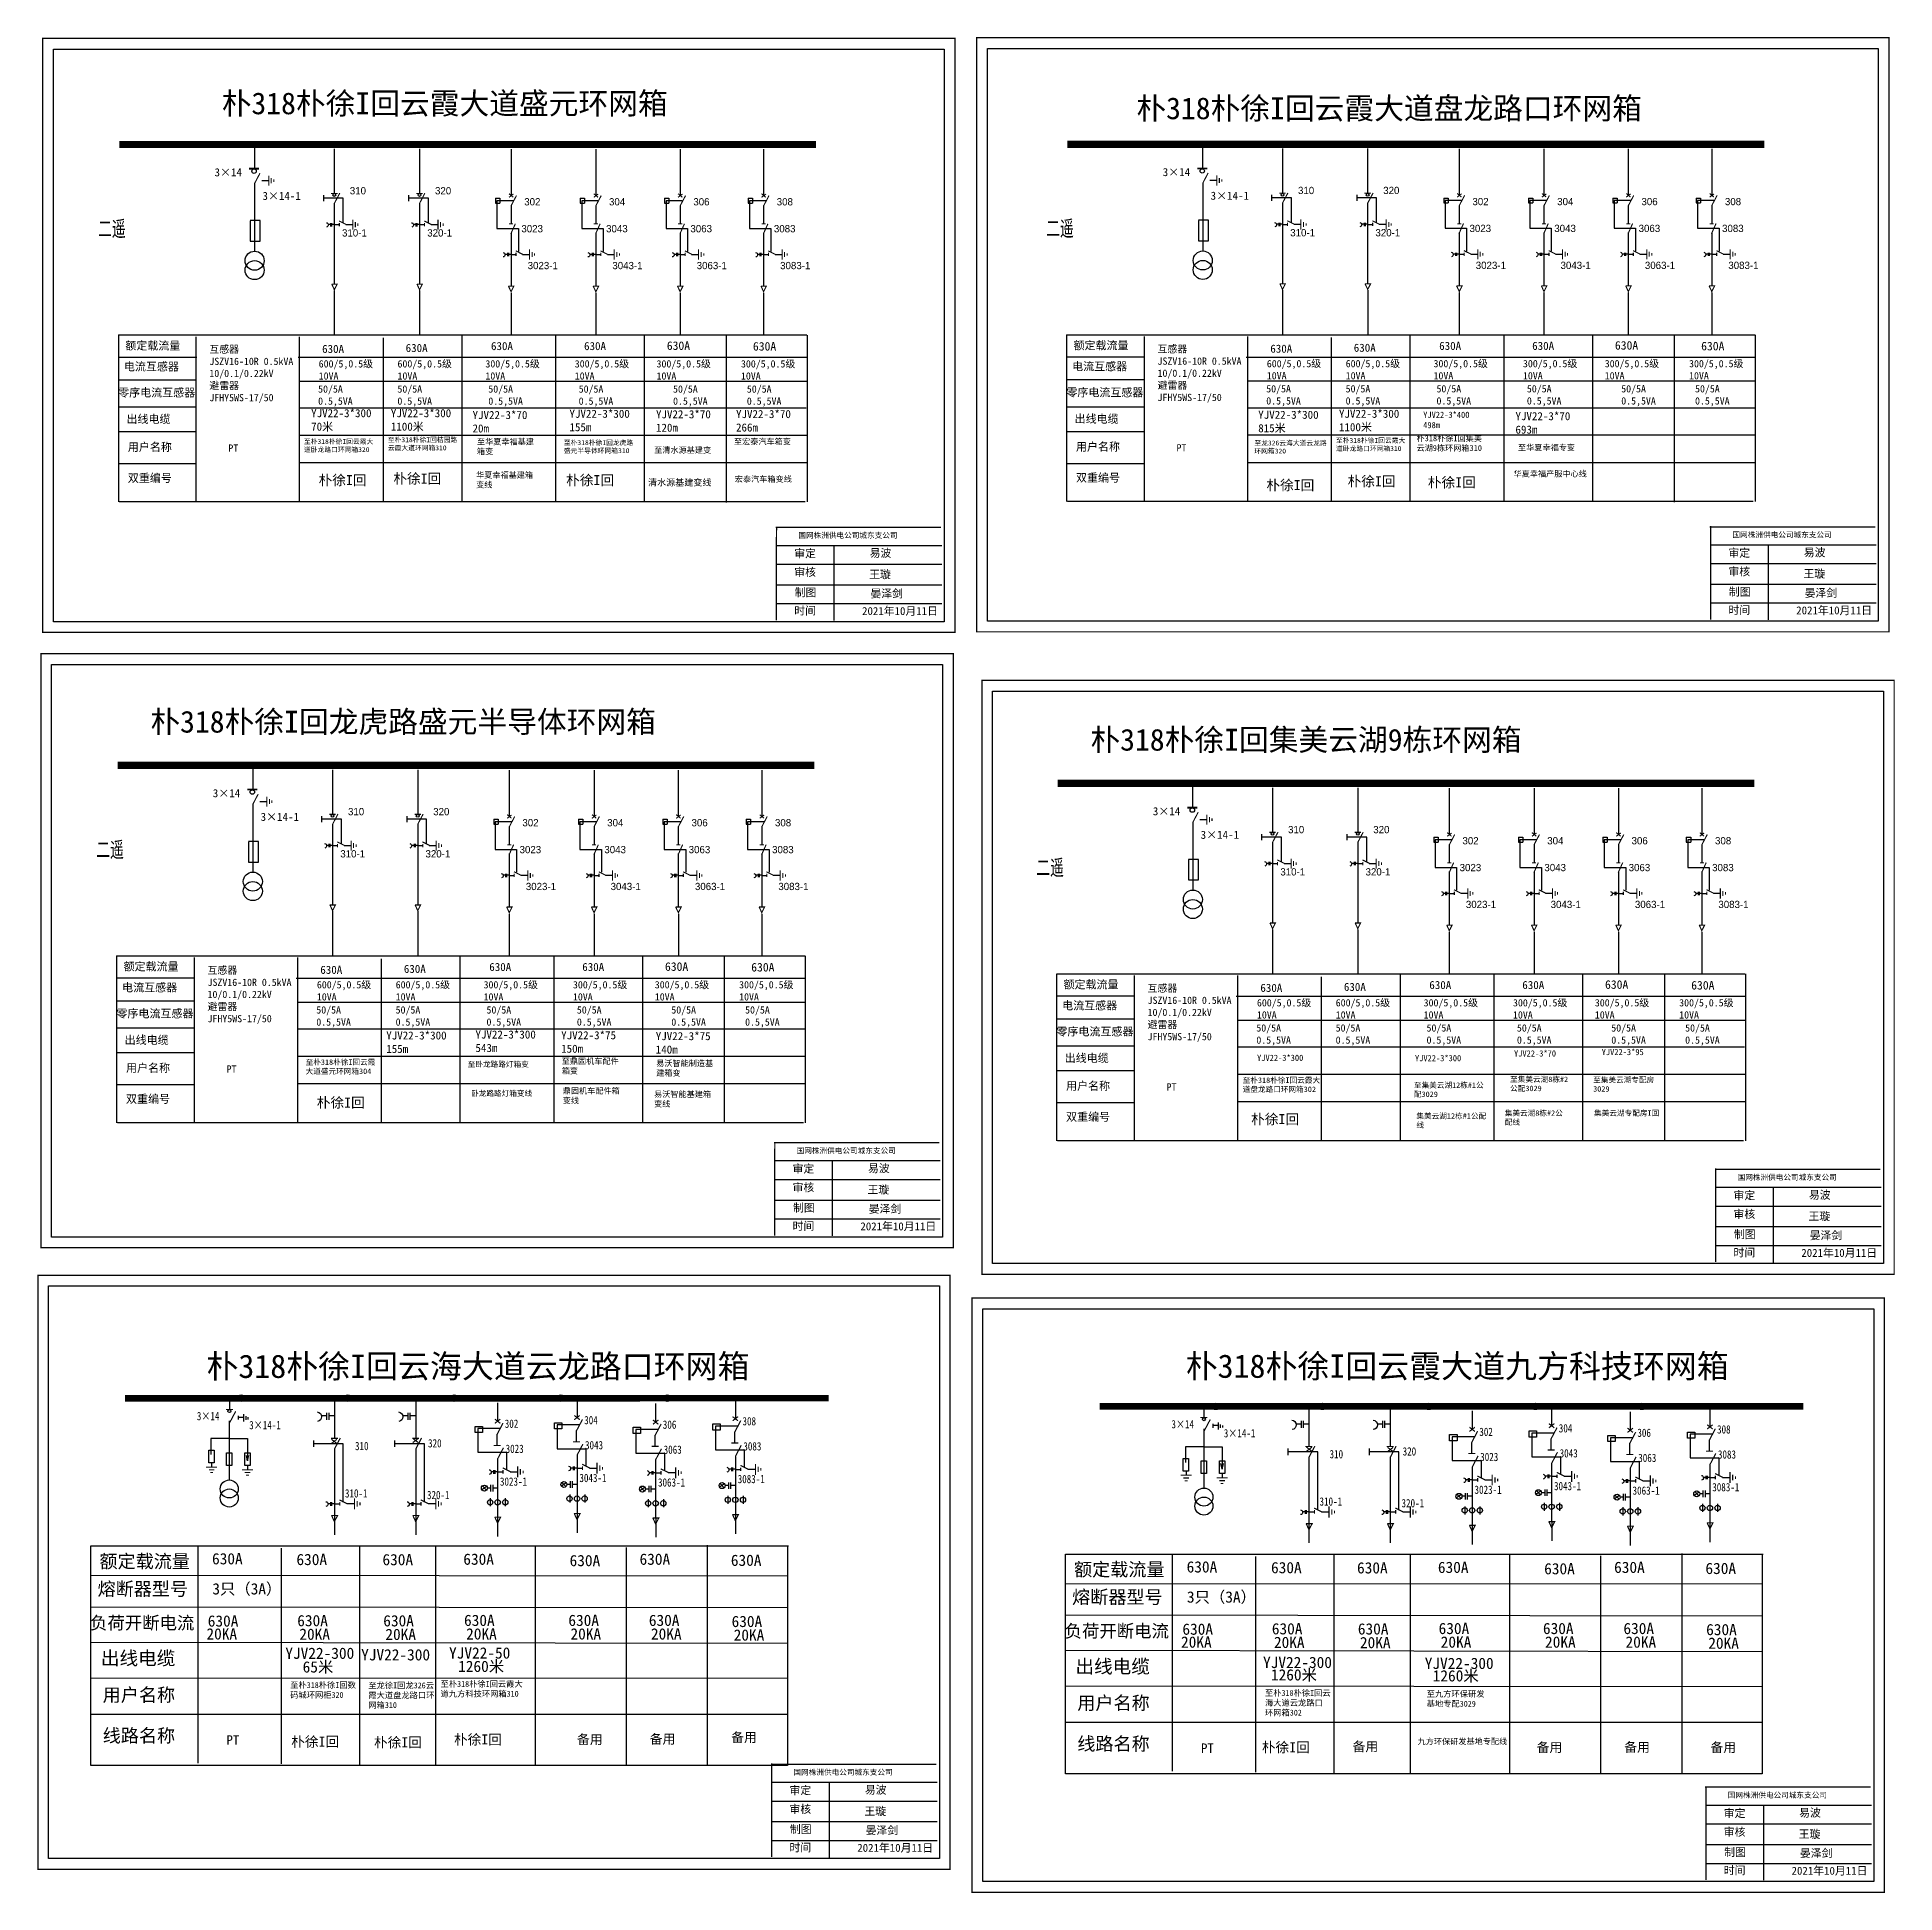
# Model space of a CAD drawing. Extents: x -188 to 201, y -159 to 98.
# Drawn here: x -188.3 to 67.2, y -157 to 98.2 of the extents above; entities that cross this region are included whole.
import ezdxf

# ---------------------------------------------------------------- set-up
doc = ezdxf.new("R2010")
doc.units = 0
doc.header["$LTSCALE"] = 0.774411
doc.linetypes.add('ACAD_ISO02W100', pattern=[15, 12, -3])
doc.linetypes.add('CENTER', pattern=[50.8, 31.75, -6.35, 6.35, -6.35])
doc.layers.get('0').update_dxf_attribs({"linetype": 'CONTINUOUS'})
for name, color, linetype in [('1', 7, 'CONTINUOUS'), ('2', 7, 'CONTINUOUS'), ('3', 7, 'CONTINUOUS')]:
    doc.layers.add(name, color=color, linetype=linetype)
doc.styles.add('HZ', font='simkai_0.ttf')
doc.styles.add('hztxt_txtstyle_0.00_0_0', font='simkai.ttf')
doc.styles.add('hztxt_txtstyle_1.80_0_0', font='', dxfattribs={"height": 1.8, "bigfont": 'hztxt.shx'})
doc.styles.add('hztxt_txtstyle_2.70_0_0', font='simkai.ttf', dxfattribs={"height": 2.7})
doc.styles.add('KaiTi_txtstyle_1.11_0_0', font='simkai.ttf', dxfattribs={"height": 1.109414})
doc.styles.get("Standard").update_dxf_attribs({"font": '', "height": 2.5})
doc.styles.add('STYLE1', font='txt.shx', dxfattribs={"height": 2.6})
doc.styles.add('仿宋_txtstyle_1.11_0_0', font='simfang.ttf', dxfattribs={"height": 1.109414})
doc.styles.add('字体', font='', dxfattribs={"height": 2.5})
doc.styles.add('宋体', font='', dxfattribs={"width": 0.65})
doc.styles.add('道路名', font='simhei.ttf', dxfattribs={"width": 0.8})
doc.styles.get('hztxt_txtstyle_1.80_0_0').set_extended_font_data('hztxt')
doc.styles.get('Standard').set_extended_font_data('SimSun')
doc.styles.get('字体').set_extended_font_data('SimSun')
doc.styles.get('宋体').set_extended_font_data('SimSun')

msp = doc.modelspace()

# ---------------------------------------------------------------- texts
at = {"color": 0, "linetype": 'Continuous', "style": 'hztxt_txtstyle_2.70_0_0'}
for s, p in [('3×14', (-163.9, 79.1)), ('3×14', (-33.48, 79.13)), ('3×14-1', (-157.31, 75.85)), ('3×14-1', (-26.89, 75.88)), ('3×14', (-164.14, -6.3)), ('3×14-1', (-157.56, -9.55)), ('3×14', (-34.84, -8.78)), ('3×14-1', (-28.26, -12.02))]:
    msp.add_text(s, height=1.109, dxfattribs=at).set_placement(p)
at = {"color": 0, "style": 'hztxt_txtstyle_1.80_0_0'}
for s, p in [('310', (-145.29, 76.62)), ('320', (-133.57, 76.62)), ('310', (-14.87, 76.66)), ('320', (-3.15, 76.66)), ('302', (-121.3, 75.1)), ('304', (-109.64, 75.1)), ('306', (-98.04, 75.1)), ('308', (-86.57, 75.1)), ('302', (9.12, 75.13)), ('304', (20.78, 75.13)), ('306', (32.37, 75.13)), ('308', (43.85, 75.13)), ('310-1', (-146.36, 70.82)), ('320-1', (-134.64, 70.82)), ('3023', (-121.69, 71.4)), ('3043', (-110.04, 71.4)), ('3063', (-98.44, 71.4)), ('3083', (-86.96, 71.4)), ('310-1', (-15.94, 70.85)), ('320-1', (-4.22, 70.85)), ('3023', (8.72, 71.44)), ('3043', (20.38, 71.44)), ('3063', (31.98, 71.44)), ('3083', (43.46, 71.44)), ('3023-1', (-120.83, 66.33)), ('3043-1', (-109.18, 66.33)), ('3063-1', (-97.58, 66.33)), ('3083-1', (-86.1, 66.33)), ('3023-1', (9.58, 66.36)), ('3043-1', (21.24, 66.36)), ('3063-1', (32.84, 66.36)), ('3083-1', (44.32, 66.36)), ('310', (-145.54, -8.78)), ('320', (-133.82, -8.78)), ('302', (-121.55, -10.3)), ('304', (-109.89, -10.3)), ('306', (-98.29, -10.3)), ('308', (-86.81, -10.3)), ('310', (-16.24, -11.25)), ('320', (-4.52, -11.25)), ('302', (7.75, -12.78)), ('304', (19.41, -12.78)), ('306', (31.01, -12.78)), ('308', (42.49, -12.78)), ('310-1', (-146.6, -14.58)), ('320-1', (-134.88, -14.58)), ('3023', (-121.94, -14)), ('3043', (-110.28, -14)), ('3063', (-98.68, -14)), ('3083', (-87.21, -14)), ('310-1', (-17.3, -17.06)), ('320-1', (-5.58, -17.06)), ('3023', (7.36, -16.47)), ('3043', (19.02, -16.47)), ('3063', (30.61, -16.47)), ('3083', (42.09, -16.47)), ('3023-1', (-121.08, -19.07)), ('3043-1', (-109.42, -19.07)), ('3063-1', (-97.82, -19.07)), ('3083-1', (-86.35, -19.07)), ('3023-1', (8.22, -21.54)), ('3043-1', (19.88, -21.54)), ('3063-1', (31.47, -21.54)), ('3083-1', (42.95, -21.54))]:
    msp.add_text(s, height=0.998, dxfattribs=at).set_placement(p)
at = {"color": 7, "linetype": 'Continuous', "style": '道路名', "width": 0.8}
for s, p in [('3×14', (-166.33, -91.98)), ('302', (-123.98, -93.03)), ('304', (-113.05, -92.54)), ('308', (-91.28, -92.69)), ('3×14', (-32.28, -93.1)), ('3×14-1', (-159.13, -93.22)), ('306', (-102.24, -93.16)), ('3×14-1', (-25.08, -94.34)), ('302', (10.07, -94.15)), ('304', (21, -93.66)), ('306', (31.81, -94.28)), ('308', (42.77, -93.81)), ('310', (-144.58, -96.1)), ('320', (-134.53, -95.72)), ('3023', (-123.86, -96.48)), ('3043', (-112.94, -95.98)), ('3063', (-102.12, -96.6)), ('3083', (-91.16, -96.14)), ('310', (-10.53, -97.22)), ('320', (-0.48, -96.84)), ('3023', (10.19, -97.6)), ('3043', (21.12, -97.1)), ('3063', (31.93, -97.73)), ('3083', (42.89, -97.26)), ('3043-1', (-113.71, -100.49)), ('3083-1', (-91.94, -100.64)), ('310-1', (-145.96, -102.61)), ('320-1', (-134.68, -102.84)), ('3023-1', (-124.64, -100.99)), ('3063-1', (-102.9, -101.11)), ('3023-1', (9.41, -102.11)), ('3043-1', (20.34, -101.61)), ('3063-1', (31.15, -102.23)), ('3083-1', (42.11, -101.76)), ('310-1', (-11.91, -103.73)), ('320-1', (-0.63, -103.96))]:
    msp.add_text(s, height=1.141, dxfattribs=at).set_placement(p)
at = {"color": 0, "linetype": 'Continuous', "attachment_point": 1}
for s, insert, char_height, width, style in [('朴318朴徐I回云霞大道盛元环网箱', (-162.92, 90.64), 3, 90.5642, '字体'), ('朴318朴徐I回云霞大道盘龙路口环网箱', (-37.11, 89.96), 3, 90.5642, '字体'), ('{\\fSimSun|b0|i0|c134|p2;额定载流量}', (-176.17, 56.37), 1.1094, 17.8852, 'hztxt_txtstyle_2.70_0_0'), ('{\\fSimSun|b0|i0|c134|p2;630A}', (-125.87, 56.31), 1.1094, 17.8852, 'hztxt_txtstyle_2.70_0_0'), ('{\\fSimSun|b0|i0|c134|p2;630A}', (-113.07, 56.31), 1.1094, 17.8852, 'hztxt_txtstyle_2.70_0_0'), ('{\\fSimSun|b0|i0|c134|p2;630A}', (-101.69, 56.4), 1.1757, 9.454, 'hztxt_txtstyle_0.00_0_0'), ('{\\fSimSun|b0|i0|c134|p2;630A}', (-89.84, 56.31), 1.1757, 9.454, 'hztxt_txtstyle_0.00_0_0'), ('{\\fSimSun|b0|i0|c134|p2;额定载流量}', (-45.75, 56.4), 1.1094, 17.8852, 'hztxt_txtstyle_2.70_0_0'), ('{\\fSimSun|b0|i0|c134|p2;630A}', (4.55, 56.34), 1.1094, 17.8852, 'hztxt_txtstyle_2.70_0_0'), ('{\\fSimSun|b0|i0|c134|p2;630A}', (17.34, 56.34), 1.1094, 17.8852, 'hztxt_txtstyle_2.70_0_0'), ('{\\fSimSun|b0|i0|c134|p2;630A}', (28.72, 56.44), 1.1757, 9.454, 'hztxt_txtstyle_0.00_0_0'), ('{\\fSimSun|b0|i0|c134|p2;630A}', (40.58, 56.34), 1.1757, 9.454, 'hztxt_txtstyle_0.00_0_0'), ('\\A1;{\\fSimSun|b0|i0|c134|p2;互感器\\PJSZV16-10R 0.5kVA\\P10/0.1/0.22kV\\P避雷器\\PJFHY5WS-17/50}', (-164.61, 55.82), 0.9985, 18.4113, 'hztxt_txtstyle_2.70_0_0'), ('\\A1;{\\fSimSun|b0|i0|c134|p2;600/5,0.5级\\P10VA}', (-149.57, 53.81), 0.9985, 18.4113, 'hztxt_txtstyle_2.70_0_0'), ('{\\fSimSun|b0|i0|c134|p2;630A}', (-149.1, 55.92), 1.1094, 17.8852, 'hztxt_txtstyle_2.70_0_0'), ('\\A1;{\\fSimSun|b0|i0|c134|p2;600/5,0.5级\\P10VA}', (-138.73, 53.81), 0.9985, 18.4113, 'hztxt_txtstyle_2.70_0_0'), ('{\\fSimSun|b0|i0|c134|p2;630A}', (-137.61, 56.05), 1.1094, 17.8852, 'hztxt_txtstyle_2.70_0_0'), ('\\A1;{\\fSimSun|b0|i0|c134|p2;300/5,0.5级\\P10VA}', (-126.64, 53.81), 0.9985, 18.4113, 'hztxt_txtstyle_2.70_0_0'), ('\\A1;{\\fSimSun|b0|i0|c134|p2;300/5,0.5级\\P10VA}', (-114.35, 53.81), 0.9985, 18.4113, 'hztxt_txtstyle_2.70_0_0'), ('\\A1;{\\fSimSun|b0|i0|c134|p2;300/5,0.5级\\P10VA}', (-103.1, 53.81), 0.9985, 18.4113, 'hztxt_txtstyle_2.70_0_0'), ('\\A1;{\\fSimSun|b0|i0|c134|p2;300/5,0.5级\\P10VA}', (-91.49, 53.81), 0.9985, 18.4113, 'hztxt_txtstyle_2.70_0_0'), ('{\\fSimSun|b0|i0|c134|p2;电流互感器}', (-45.94, 53.52), 1.1094, 17.8852, 'hztxt_txtstyle_2.70_0_0'), ('\\A1;{\\fSimSun|b0|i0|c134|p2;互感器\\PJSZV16-10R 0.5kVA\\P10/0.1/0.22kV\\P避雷器\\PJFHY5WS-17/50}', (-34.19, 55.85), 0.9985, 18.4113, 'hztxt_txtstyle_2.70_0_0'), ('\\A1;{\\fSimSun|b0|i0|c134|p2;600/5,0.5级\\P10VA}', (-19.16, 53.84), 0.9985, 18.4113, 'hztxt_txtstyle_2.70_0_0'), ('{\\fSimSun|b0|i0|c134|p2;630A}', (-18.68, 55.95), 1.1094, 17.8852, 'hztxt_txtstyle_2.70_0_0'), ('\\A1;{\\fSimSun|b0|i0|c134|p2;600/5,0.5级\\P10VA}', (-8.31, 53.84), 0.9985, 18.4113, 'hztxt_txtstyle_2.70_0_0'), ('{\\fSimSun|b0|i0|c134|p2;630A}', (-7.2, 56.08), 1.1094, 17.8852, 'hztxt_txtstyle_2.70_0_0'), ('\\A1;{\\fSimSun|b0|i0|c134|p2;300/5,0.5级\\P10VA}', (3.77, 53.84), 0.9985, 18.4113, 'hztxt_txtstyle_2.70_0_0'), ('\\A1;{\\fSimSun|b0|i0|c134|p2;300/5,0.5级\\P10VA}', (16.07, 53.84), 0.9985, 18.4113, 'hztxt_txtstyle_2.70_0_0'), ('\\A1;{\\fSimSun|b0|i0|c134|p2;300/5,0.5级\\P10VA}', (27.32, 53.84), 0.9985, 18.4113, 'hztxt_txtstyle_2.70_0_0'), ('\\A1;{\\fSimSun|b0|i0|c134|p2;300/5,0.5级\\P10VA}', (38.92, 53.84), 0.9985, 18.4113, 'hztxt_txtstyle_2.70_0_0'), ('{\\fSimSun|b0|i0|c134|p2;电流互感器}', (-176.36, 53.49), 1.1094, 17.8852, 'hztxt_txtstyle_2.70_0_0'), ('{\\fSimSun|b0|i0|c134|p2;零序电流互感器}', (-177.15, 49.91), 1.1094, 17.8852, 'hztxt_txtstyle_2.70_0_0'), ('{\\fSimSun|b0|i0|c134|p2;50/5A\\P0.5,5VA}', (-149.65, 50.35), 0.9985, 17.8852, 'hztxt_txtstyle_2.70_0_0'), ('{\\fSimSun|b0|i0|c134|p2;50/5A\\P0.5,5VA}', (-138.74, 50.35), 0.9985, 17.8852, 'hztxt_txtstyle_2.70_0_0'), ('{\\fSimSun|b0|i0|c134|p2;50/5A\\P0.5,5VA}', (-126.24, 50.35), 0.9985, 17.8852, 'hztxt_txtstyle_2.70_0_0'), ('{\\fSimSun|b0|i0|c134|p2;50/5A\\P0.5,5VA}', (-113.81, 50.35), 0.9985, 17.8852, 'hztxt_txtstyle_2.70_0_0'), ('{\\fSimSun|b0|i0|c134|p2;50/5A\\P0.5,5VA}', (-100.83, 50.35), 0.9985, 17.8852, 'hztxt_txtstyle_2.70_0_0'), ('{\\fSimSun|b0|i0|c134|p2;50/5A\\P0.5,5VA}', (-90.68, 50.35), 0.9985, 17.8852, 'hztxt_txtstyle_2.70_0_0'), ('{\\fSimSun|b0|i0|c134|p2;零序电流互感器}', (-46.73, 49.94), 1.1094, 17.8852, 'hztxt_txtstyle_2.70_0_0'), ('{\\fSimSun|b0|i0|c134|p2;50/5A\\P0.5,5VA}', (-19.24, 50.38), 0.9985, 17.8852, 'hztxt_txtstyle_2.70_0_0'), ('{\\fSimSun|b0|i0|c134|p2;50/5A\\P0.5,5VA}', (-8.32, 50.38), 0.9985, 17.8852, 'hztxt_txtstyle_2.70_0_0'), ('{\\fSimSun|b0|i0|c134|p2;50/5A\\P0.5,5VA}', (4.18, 50.38), 0.9985, 17.8852, 'hztxt_txtstyle_2.70_0_0'), ('{\\fSimSun|b0|i0|c134|p2;50/5A\\P0.5,5VA}', (16.61, 50.38), 0.9985, 17.8852, 'hztxt_txtstyle_2.70_0_0'), ('{\\fSimSun|b0|i0|c134|p2;50/5A\\P0.5,5VA}', (29.59, 50.38), 0.9985, 17.8852, 'hztxt_txtstyle_2.70_0_0'), ('{\\fSimSun|b0|i0|c134|p2;50/5A\\P0.5,5VA}', (39.74, 50.38), 0.9985, 17.8852, 'hztxt_txtstyle_2.70_0_0'), ('{\\fSimSun|b0|i0|c134|p2;出线电缆}', (-176.01, 46.27), 1.1094, 17.8852, 'hztxt_txtstyle_2.70_0_0'), ('{\\fSimSun|b0|i0|c134|p2;YJV22-3*300\\P70米}', (-150.61, 47.08), 1.1094, 17.8852, 'hztxt_txtstyle_2.70_0_0'), ('{\\fSimSun|b0|i0|c134|p2;YJV22-3*300\\P1100米}', (-139.65, 47.08), 1.1094, 17.8852, 'hztxt_txtstyle_2.70_0_0'), ('{\\fSimSun|b0|i0|c134|p2;YJV22-3*70\\P20m}', (-128.41, 46.83), 1.1094, 8.6641, 'hztxt_txtstyle_2.70_0_0'), ('{\\fSimSun|b0|i0|c134|p2;YJV22-3*300\\P155m}', (-115.08, 47), 1.1094, 8.1208, 'hztxt_txtstyle_2.70_0_0'), ('{\\fSimSun|b0|i0|c134|p2;YJV22-3*70\\P120m}', (-103.18, 46.93), 1.1094, 8.6641, 'hztxt_txtstyle_2.70_0_0'), ('{\\fSimSun|b0|i0|c134|p2;YJV22-3*70\\P266m}', (-92.17, 46.96), 1.1094, 17.8852, 'hztxt_txtstyle_2.70_0_0'), ('{\\fSimSun|b0|i0|c134|p2;出线电缆}', (-45.6, 46.3), 1.1094, 17.8852, 'hztxt_txtstyle_2.70_0_0'), ('{\\fSimSun|b0|i0|c134|p2;YJV22-3*300\\P815米}', (-20.34, 46.86), 1.1094, 17.8852, 'hztxt_txtstyle_2.70_0_0'), ('{\\fSimSun|b0|i0|c134|p2;YJV22-3*300\\P1100米}', (-9.24, 47), 1.1094, 17.8852, 'hztxt_txtstyle_2.70_0_0'), ('{\\fSimSun|b0|i0|c134|p2;YJV22-3*400\\P498m}', (2.35, 46.73), 0.85, 8.9502, 'hztxt_txtstyle_2.70_0_0'), ('{\\fSimSun|b0|i0|c134|p2;朴318朴徐I回集美云湖9栋环网箱310}', (1.43, 43.47), 0.8, 9.9468, 'hztxt_txtstyle_2.70_0_0'), ('{\\fSimSun|b0|i0|c134|p2;用户名称}', (-175.82, 42.42), 1.1094, 17.8852, 'hztxt_txtstyle_2.70_0_0'), ('{\\fSimSun|b0|i0|c134|p2;PT}', (-162, 42.22), 1.0024, 7.7986, 'hztxt_txtstyle_0.00_0_0'), ('{\\fSimSun|b0|i0|c134|p2;至朴318朴徐I回云霞大道卧龙路口环网箱320}', (-151.6, 42.96), 0.6656, 10.0352, 'hztxt_txtstyle_2.70_0_0'), ('{\\fSimSun|b0|i0|c134|p2;至朴318朴徐I回桔园路云霞大道环网箱310}', (-140.06, 43.2), 0.6656, 10.0352, 'hztxt_txtstyle_2.70_0_0'), ('{\\fSimSun|b0|i0|c134|p2;至华夏幸福基建箱变}', (-127.8, 43), 0.8, 8.9328, 'hztxt_txtstyle_2.70_0_0'), ('{\\fSimSun|b0|i0|c134|p2;至朴318朴徐I回龙虎路盛元半导体环网箱310}', (-115.85, 42.81), 0.6656, 10.0352, 'hztxt_txtstyle_2.70_0_0'), ('{\\fSimSun|b0|i0|c134|p2;至清水源基建变}', (-103.43, 41.85), 0.8, 8.9328, 'hztxt_txtstyle_2.70_0_0'), ('{\\fSimSun|b0|i0|c134|p2;至宏泰汽车箱变}', (-92.45, 43.02), 0.8, 8.9328, 'hztxt_txtstyle_2.70_0_0'), ('{\\fSimSun|b0|i0|c134|p2;用户名称}', (-45.41, 42.46), 1.1094, 17.8852, 'hztxt_txtstyle_2.70_0_0'), ('{\\fSimSun|b0|i0|c134|p2;PT}', (-31.58, 42.26), 1.0024, 7.7986, 'hztxt_txtstyle_0.00_0_0'), ('{\\fSimSun|b0|i0|c134|p2;至龙326云海大道云龙路环网箱320}', (-20.87, 42.76), 0.6656, 10.0352, 'hztxt_txtstyle_2.70_0_0'), ('{\\fSimSun|b0|i0|c134|p2;至朴318朴徐I回云霞大道卧龙路口环网箱310}', (-9.65, 43.11), 0.6656, 10.0352, 'hztxt_txtstyle_2.70_0_0'), ('{\\fSimSun|b0|i0|c134|p2;双重编号}', (-175.82, 38.16), 1.1094, 17.8852, 'hztxt_txtstyle_2.70_0_0'), ('{\\fSimSun|b0|i0|c134|p2;华夏幸福基建箱变线}', (-127.92, 38.42), 0.8, 8.9328, 'hztxt_txtstyle_2.70_0_0'), ('{\\fSimSun|b0|i0|c134|p2;双重编号}', (-45.41, 38.2), 1.1094, 17.8852, 'hztxt_txtstyle_2.70_0_0'), ('{\\fSimSun|b0|i0|c134|p2;清水源基建变线}', (-104.27, 37.44), 0.89, 10.3497, 'hztxt_txtstyle_2.70_0_0'), ('{\\fSimSun|b0|i0|c134|p2;宏泰汽车箱变线}', (-92.33, 37.87), 0.8, 8.9328, 'hztxt_txtstyle_2.70_0_0'), ('\\f\uffbfﾬￌﾣﾤ_GB2312|b0|i0|c134|p49;审定', (-84.16, 27.78), 1.0944, 8.5588, '字体'), ('易波', (-73.79, 27.84), 1.094, 8.5588, '字体'), ('\\f\uffbfﾬￌﾣﾤ_GB2312|b0|i0|c134|p49;审定', (44.33, 27.86), 1.0944, 8.5588, '字体'), ('易波', (54.7, 27.92), 1.094, 8.5588, '字体'), ('\\f\uffbfﾬￌﾣﾤ_GB2312|b0|i0|c134|p49;审核', (-84.16, 25.2), 1.0944, 8.5588, '字体'), ('王璇', (-73.85, 24.9), 1.094, 8.5588, '字体'), ('\\f\uffbfﾬￌﾣﾤ_GB2312|b0|i0|c134|p49;审核', (44.33, 25.28), 1.0944, 8.5588, '字体'), ('王璇', (54.65, 24.99), 1.094, 8.5588, '字体'), ('\\f\uffbfﾬￌﾣﾤ_GB2312|b0|i0|c134|p49;制图', (-84.1, 22.42), 1.0944, 8.5588, '字体'), ('晏泽剑', (-73.68, 22.27), 1.094, 8.5588, '字体'), ('\\f\uffbfﾬￌﾣﾤ_GB2312|b0|i0|c134|p49;制图', (44.39, 22.5), 1.0944, 8.5588, '字体'), ('晏泽剑', (54.81, 22.35), 1.094, 8.5588, '字体'), ('\\f\uffbfﾬￌﾣﾤ_GB2312|b0|i0|c134|p49;时间', (-84.16, 19.91), 1.0944, 8.5588, '字体'), ('2021年10月11日', (-74.83, 19.86), 1.0944, 16.0081, '字体'), ('\\f\uffbfﾬￌﾣﾤ_GB2312|b0|i0|c134|p49;时间', (44.33, 19.99), 1.0944, 8.5588, '字体'), ('2021年10月11日', (53.66, 19.95), 1.0944, 16.0081, '字体'), ('朴318朴徐I回龙虎路盛元半导体环网箱', (-172.73, 5.59), 3, 90.5642, '字体'), ('朴318朴徐I回集美云湖9栋环网箱', (-43.43, 3.11), 3, 90.5642, '字体'), ('{\\fSimSun|b0|i0|c134|p2;额定载流量}', (-176.41, -29.03), 1.1094, 17.8852, 'hztxt_txtstyle_2.70_0_0'), ('\\A1;{\\fSimSun|b0|i0|c134|p2;互感器\\PJSZV16-10R 0.5kVA\\P10/0.1/0.22kV\\P避雷器\\PJFHY5WS-17/50}', (-164.86, -29.59), 0.9985, 18.4113, 'hztxt_txtstyle_2.70_0_0'), ('{\\fSimSun|b0|i0|c134|p2;630A}', (-149.35, -29.48), 1.1094, 17.8852, 'hztxt_txtstyle_2.70_0_0'), ('{\\fSimSun|b0|i0|c134|p2;630A}', (-137.86, -29.35), 1.1094, 17.8852, 'hztxt_txtstyle_2.70_0_0'), ('{\\fSimSun|b0|i0|c134|p2;630A}', (-126.11, -29.09), 1.1094, 17.8852, 'hztxt_txtstyle_2.70_0_0'), ('{\\fSimSun|b0|i0|c134|p2;630A}', (-113.32, -29.09), 1.1094, 17.8852, 'hztxt_txtstyle_2.70_0_0'), ('{\\fSimSun|b0|i0|c134|p2;630A}', (-101.94, -29), 1.1757, 9.454, 'hztxt_txtstyle_0.00_0_0'), ('{\\fSimSun|b0|i0|c134|p2;630A}', (-90.08, -29.09), 1.1757, 9.454, 'hztxt_txtstyle_0.00_0_0'), ('{\\fSimSun|b0|i0|c134|p2;电流互感器}', (-176.61, -31.91), 1.1094, 17.8852, 'hztxt_txtstyle_2.70_0_0'), ('\\A1;{\\fSimSun|b0|i0|c134|p2;600/5,0.5级\\P10VA}', (-149.82, -31.59), 0.9985, 18.4113, 'hztxt_txtstyle_2.70_0_0'), ('\\A1;{\\fSimSun|b0|i0|c134|p2;600/5,0.5级\\P10VA}', (-138.98, -31.59), 0.9985, 18.4113, 'hztxt_txtstyle_2.70_0_0'), ('\\A1;{\\fSimSun|b0|i0|c134|p2;300/5,0.5级\\P10VA}', (-126.89, -31.59), 0.9985, 18.4113, 'hztxt_txtstyle_2.70_0_0'), ('\\A1;{\\fSimSun|b0|i0|c134|p2;300/5,0.5级\\P10VA}', (-114.6, -31.59), 0.9985, 18.4113, 'hztxt_txtstyle_2.70_0_0'), ('\\A1;{\\fSimSun|b0|i0|c134|p2;300/5,0.5级\\P10VA}', (-103.34, -31.59), 0.9985, 18.4113, 'hztxt_txtstyle_2.70_0_0'), ('\\A1;{\\fSimSun|b0|i0|c134|p2;300/5,0.5级\\P10VA}', (-91.74, -31.59), 0.9985, 18.4113, 'hztxt_txtstyle_2.70_0_0'), ('{\\fSimSun|b0|i0|c134|p2;额定载流量}', (-47.12, -31.5), 1.1094, 17.8852, 'hztxt_txtstyle_2.70_0_0'), ('\\A1;{\\fSimSun|b0|i0|c134|p2;互感器\\PJSZV16-10R 0.5kVA\\P10/0.1/0.22kV\\P避雷器\\PJFHY5WS-17/50}', (-35.56, -32.06), 0.9985, 18.4113, 'hztxt_txtstyle_2.70_0_0'), ('{\\fSimSun|b0|i0|c134|p2;630A}', (-20.05, -31.96), 1.1094, 17.8852, 'hztxt_txtstyle_2.70_0_0'), ('{\\fSimSun|b0|i0|c134|p2;630A}', (-8.56, -31.83), 1.1094, 17.8852, 'hztxt_txtstyle_2.70_0_0'), ('{\\fSimSun|b0|i0|c134|p2;630A}', (3.19, -31.57), 1.1094, 17.8852, 'hztxt_txtstyle_2.70_0_0'), ('{\\fSimSun|b0|i0|c134|p2;630A}', (15.98, -31.57), 1.1094, 17.8852, 'hztxt_txtstyle_2.70_0_0'), ('{\\fSimSun|b0|i0|c134|p2;630A}', (27.36, -31.47), 1.1757, 9.454, 'hztxt_txtstyle_0.00_0_0'), ('{\\fSimSun|b0|i0|c134|p2;630A}', (39.21, -31.57), 1.1757, 9.454, 'hztxt_txtstyle_0.00_0_0'), ('{\\fSimSun|b0|i0|c134|p2;零序电流互感器}', (-177.39, -35.49), 1.1094, 17.8852, 'hztxt_txtstyle_2.70_0_0'), ('{\\fSimSun|b0|i0|c134|p2;50/5A\\P0.5,5VA}', (-149.9, -35.05), 0.9985, 17.8852, 'hztxt_txtstyle_2.70_0_0'), ('{\\fSimSun|b0|i0|c134|p2;50/5A\\P0.5,5VA}', (-138.99, -35.05), 0.9985, 17.8852, 'hztxt_txtstyle_2.70_0_0'), ('{\\fSimSun|b0|i0|c134|p2;50/5A\\P0.5,5VA}', (-126.49, -35.05), 0.9985, 17.8852, 'hztxt_txtstyle_2.70_0_0'), ('{\\fSimSun|b0|i0|c134|p2;50/5A\\P0.5,5VA}', (-114.06, -35.05), 0.9985, 17.8852, 'hztxt_txtstyle_2.70_0_0'), ('{\\fSimSun|b0|i0|c134|p2;50/5A\\P0.5,5VA}', (-101.07, -35.05), 0.9985, 17.8852, 'hztxt_txtstyle_2.70_0_0'), ('{\\fSimSun|b0|i0|c134|p2;50/5A\\P0.5,5VA}', (-90.92, -35.05), 0.9985, 17.8852, 'hztxt_txtstyle_2.70_0_0'), ('{\\fSimSun|b0|i0|c134|p2;电流互感器}', (-47.31, -34.39), 1.1094, 17.8852, 'hztxt_txtstyle_2.70_0_0'), ('\\A1;{\\fSimSun|b0|i0|c134|p2;600/5,0.5级\\P10VA}', (-20.52, -34.07), 0.9985, 18.4113, 'hztxt_txtstyle_2.70_0_0'), ('\\A1;{\\fSimSun|b0|i0|c134|p2;600/5,0.5级\\P10VA}', (-9.68, -34.07), 0.9985, 18.4113, 'hztxt_txtstyle_2.70_0_0'), ('\\A1;{\\fSimSun|b0|i0|c134|p2;300/5,0.5级\\P10VA}', (2.41, -34.07), 0.9985, 18.4113, 'hztxt_txtstyle_2.70_0_0'), ('\\A1;{\\fSimSun|b0|i0|c134|p2;300/5,0.5级\\P10VA}', (14.7, -34.07), 0.9985, 18.4113, 'hztxt_txtstyle_2.70_0_0'), ('\\A1;{\\fSimSun|b0|i0|c134|p2;300/5,0.5级\\P10VA}', (25.96, -34.07), 0.9985, 18.4113, 'hztxt_txtstyle_2.70_0_0'), ('\\A1;{\\fSimSun|b0|i0|c134|p2;300/5,0.5级\\P10VA}', (37.56, -34.07), 0.9985, 18.4113, 'hztxt_txtstyle_2.70_0_0'), ('{\\fSimSun|b0|i0|c134|p2;YJV22-3*300\\P543m}', (-128.01, -38.38), 1.1094, 8.1208, 'hztxt_txtstyle_2.70_0_0'), ('{\\fSimSun|b0|i0|c134|p2;零序电流互感器}', (-48.1, -37.97), 1.1094, 17.8852, 'hztxt_txtstyle_2.70_0_0'), ('{\\fSimSun|b0|i0|c134|p2;50/5A\\P0.5,5VA}', (-20.6, -37.53), 0.9985, 17.8852, 'hztxt_txtstyle_2.70_0_0'), ('{\\fSimSun|b0|i0|c134|p2;50/5A\\P0.5,5VA}', (-9.69, -37.53), 0.9985, 17.8852, 'hztxt_txtstyle_2.70_0_0'), ('{\\fSimSun|b0|i0|c134|p2;50/5A\\P0.5,5VA}', (2.81, -37.53), 0.9985, 17.8852, 'hztxt_txtstyle_2.70_0_0'), ('{\\fSimSun|b0|i0|c134|p2;50/5A\\P0.5,5VA}', (15.24, -37.53), 0.9985, 17.8852, 'hztxt_txtstyle_2.70_0_0'), ('{\\fSimSun|b0|i0|c134|p2;50/5A\\P0.5,5VA}', (28.22, -37.53), 0.9985, 17.8852, 'hztxt_txtstyle_2.70_0_0'), ('{\\fSimSun|b0|i0|c134|p2;50/5A\\P0.5,5VA}', (38.38, -37.53), 0.9985, 17.8852, 'hztxt_txtstyle_2.70_0_0'), ('{\\fSimSun|b0|i0|c134|p2;出线电缆}', (-176.26, -39.13), 1.1094, 17.8852, 'hztxt_txtstyle_2.70_0_0'), ('{\\fSimSun|b0|i0|c134|p2;YJV22-3*300\\P155m}', (-140.28, -38.51), 1.1094, 8.1208, 'hztxt_txtstyle_2.70_0_0'), ('{\\fSimSun|b0|i0|c134|p2;YJV22-3*95}', (26.9, -40.92), 0.85, 8.9502, 'hztxt_txtstyle_2.70_0_0'), ('{\\fSimSun|b0|i0|c134|p2;用户名称}', (-176.07, -42.98), 1.1094, 17.8852, 'hztxt_txtstyle_2.70_0_0'), ('{\\fSimSun|b0|i0|c134|p2;PT}', (-162.24, -43.18), 1.0024, 7.7986, 'hztxt_txtstyle_0.00_0_0'), ('{\\fSimSun|b0|i0|c134|p2;至朴318朴徐I回云霞大道盛元环网箱304}', (-151.37, -42.36), 0.75, 10.0352, 'hztxt_txtstyle_2.70_0_0'), ('{\\fSimSun|b0|i0|c134|p2;至卧龙路路灯箱变}', (-129.07, -42.64), 0.75, 10.0352, 'hztxt_txtstyle_2.70_0_0'), ('{\\fSimSun|b0|i0|c134|p2;出线电缆}', (-46.96, -41.61), 1.1094, 17.8852, 'hztxt_txtstyle_2.70_0_0'), ('{\\fSimSun|b0|i0|c134|p2;YJV22-3*300}', (-20.5, -41.71), 0.85, 8.9502, 'hztxt_txtstyle_2.70_0_0'), ('{\\fSimSun|b0|i0|c134|p2;YJV22-3*300}', (1.22, -41.76), 0.85, 8.9502, 'hztxt_txtstyle_2.70_0_0'), ('{\\fSimSun|b0|i0|c134|p2;YJV22-3*70}', (14.84, -41.11), 0.85, 8.9502, 'hztxt_txtstyle_2.70_0_0'), ('{\\fSimSun|b0|i0|c134|p2;用户名称}', (-46.77, -45.45), 1.1094, 17.8852, 'hztxt_txtstyle_2.70_0_0'), ('{\\fSimSun|b0|i0|c134|p2;PT}', (-32.95, -45.65), 1.0024, 7.7986, 'hztxt_txtstyle_0.00_0_0'), ('{\\fSimSun|b0|i0|c134|p2;至朴318朴徐I回云霞大道盘龙路口环网箱302}', (-22.48, -44.84), 0.75, 10.831, 'hztxt_txtstyle_2.70_0_0'), ('{\\fSimSun|b0|i0|c134|p2;至集美云湖12栋#1公配3029}', (1.07, -45.52), 0.75, 10.0352, 'hztxt_txtstyle_2.70_0_0'), ('{\\fSimSun|b0|i0|c134|p2;至集美云湖8栋#2公配3029}', (14.3, -44.72), 0.75, 8.8446, 'hztxt_txtstyle_2.70_0_0'), ('{\\fSimSun|b0|i0|c134|p2;至集美云湖专配房3029}', (25.73, -44.79), 0.75, 8.8446, 'hztxt_txtstyle_2.70_0_0'), ('{\\fSimSun|b0|i0|c134|p2;双重编号}', (-176.07, -47.24), 1.1094, 17.8852, 'hztxt_txtstyle_2.70_0_0'), ('{\\fSimSun|b0|i0|c134|p2;卧龙路路灯箱变线}', (-128.61, -46.64), 0.75, 10.0352, 'hztxt_txtstyle_2.70_0_0'), ('{\\fSimSun|b0|i0|c134|p2;双重编号}', (-46.77, -49.71), 1.1094, 17.8852, 'hztxt_txtstyle_2.70_0_0'), ('{\\fSimSun|b0|i0|c134|p2;集美云湖12栋#1公配线}', (1.41, -49.76), 0.75, 10.0352, 'hztxt_txtstyle_2.70_0_0'), ('{\\fSimSun|b0|i0|c134|p2;集美云湖8栋#2公配线}', (13.57, -49.36), 0.75, 8.8446, 'hztxt_txtstyle_2.70_0_0'), ('{\\fSimSun|b0|i0|c134|p2;集美云湖专配房I回}', (25.85, -49.36), 0.75, 8.8446, 'hztxt_txtstyle_2.70_0_0'), ('\\f\uffbfﾬￌﾣﾤ_GB2312|b0|i0|c134|p49;审定', (-84.39, -56.85), 1.0944, 8.5588, '字体'), ('易波', (-74.02, -56.79), 1.094, 8.5588, '字体'), ('\\f\uffbfﾬￌﾣﾤ_GB2312|b0|i0|c134|p49;审核', (-84.39, -59.43), 1.0944, 8.5588, '字体'), ('王璇', (-74.08, -59.72), 1.094, 8.5588, '字体'), ('\\f\uffbfﾬￌﾣﾤ_GB2312|b0|i0|c134|p49;审定', (45.03, -60.51), 1.0944, 8.5588, '字体'), ('易波', (55.4, -60.44), 1.094, 8.5588, '字体'), ('\\f\uffbfﾬￌﾣﾤ_GB2312|b0|i0|c134|p49;制图', (-84.33, -62.21), 1.0944, 8.5588, '字体'), ('晏泽剑', (-73.92, -62.36), 1.094, 8.5588, '字体'), ('\\f\uffbfﾬￌﾣﾤ_GB2312|b0|i0|c134|p49;审核', (45.03, -63.09), 1.0944, 8.5588, '字体'), ('王璇', (55.35, -63.38), 1.094, 8.5588, '字体'), ('\\f\uffbfﾬￌﾣﾤ_GB2312|b0|i0|c134|p49;时间', (-84.39, -64.72), 1.0944, 8.5588, '字体'), ('2021年10月11日', (-75.06, -64.77), 1.0944, 16.0081, '字体'), ('\\f\uffbfﾬￌﾣﾤ_GB2312|b0|i0|c134|p49;制图', (45.09, -65.87), 1.0944, 8.5588, '字体'), ('晏泽剑', (55.51, -66.01), 1.094, 8.5588, '字体'), ('\\f\uffbfﾬￌﾣﾤ_GB2312|b0|i0|c134|p49;时间', (45.03, -68.38), 1.0944, 8.5588, '字体'), ('2021年10月11日', (54.36, -68.42), 1.0944, 16.0081, '字体'), ('\\f\uffbfﾬￌﾣﾤ_GB2312|b0|i0|c134|p49;审定', (-84.82, -142.34), 1.0944, 8.5588, '字体'), ('易波', (-74.45, -142.27), 1.094, 8.5588, '字体'), ('\\f\uffbfﾬￌﾣﾤ_GB2312|b0|i0|c134|p49;审核', (-84.82, -144.92), 1.0944, 8.5588, '字体'), ('王璇', (-74.51, -145.21), 1.094, 8.5588, '字体'), ('\\f\uffbfﾬￌﾣﾤ_GB2312|b0|i0|c134|p49;审定', (43.69, -145.49), 1.0944, 8.5588, '字体'), ('易波', (54.06, -145.42), 1.094, 8.5588, '字体'), ('\\f\uffbfﾬￌﾣﾤ_GB2312|b0|i0|c134|p49;制图', (-84.76, -147.7), 1.0944, 8.5588, '字体'), ('晏泽剑', (-74.35, -147.84), 1.094, 8.5588, '字体'), ('\\f\uffbfﾬￌﾣﾤ_GB2312|b0|i0|c134|p49;审核', (43.69, -148.06), 1.0944, 8.5588, '字体'), ('王璇', (54, -148.36), 1.094, 8.5588, '字体'), ('\\f\uffbfﾬￌﾣﾤ_GB2312|b0|i0|c134|p49;时间', (-84.82, -150.21), 1.0944, 8.5588, '字体'), ('2021年10月11日', (-75.49, -150.25), 1.0944, 16.0081, '字体'), ('\\f\uffbfﾬￌﾣﾤ_GB2312|b0|i0|c134|p49;制图', (43.75, -150.84), 1.0944, 8.5588, '字体'), ('\\f\uffbfﾬￌﾣﾤ_GB2312|b0|i0|c134|p49;时间', (43.69, -153.35), 1.0944, 8.5588, '字体'), ('2021年10月11日', (53.02, -153.4), 1.0944, 16.0081, '字体'), ('晏泽剑', (54.16, -150.99), 1.094, 8.5588, '字体')]:
    msp.add_mtext(s, dxfattribs=dict(at, insert=insert, char_height=char_height, width=width, style=style))
at = {"color": 7, "linetype": 'Continuous', "true_color": 0xffffff, "attachment_point": 1}
for s, insert, char_height, width, style in [('{\\fSimSun|b0|i0|c134|p2;YJV22-3*70\\P693m}', (15.04, 46.67), 1.1094, 17.8852, 'hztxt_txtstyle_2.70_0_0'), ('{\\fSimSun|b0|i0|c134|p2;至华夏幸福专变}', (15.39, 42.19), 0.8, 9.9468, 'hztxt_txtstyle_2.70_0_0'), ('{\\fSimSun|b0|i0|c134|p2;华夏幸福产服中心线}', (14.78, 38.59), 0.8, 9.9468, 'hztxt_txtstyle_2.70_0_0'), ('国网株洲供电公司城东支公司', (-83.6, 30.1), 0.75, 82.0179, '字体'), ('国网株洲供电公司城东支公司', (44.89, 30.18), 0.75, 82.0179, '字体'), ('国网株洲供电公司城东支公司', (-83.84, -54.53), 0.75, 82.0179, '字体'), ('国网株洲供电公司城东支公司', (45.59, -58.19), 0.75, 82.0179, '字体'), ('国网株洲供电公司城东支公司', (-84.27, -140.02), 0.75, 82.0179, '字体'), ('国网株洲供电公司城东支公司', (44.24, -143.17), 0.75, 82.0179, '字体')]:
    msp.add_mtext(s, dxfattribs=dict(at, insert=insert, char_height=char_height, width=width, style=style))
at = {"linetype": 'Continuous', "char_height": 1.3829, "width": 12.2167, "attachment_point": 1, "style": 'STYLE1'}
for insert in [(-139.31, 38.22), (-149.59, 38.01), (-115.54, 38.01), (-19.22, 37.32), (-8.05, 37.85), (2.98, 37.7), (-149.84, -47.6), (-21.32, -49.88), (-153.36, -135.51), (-141.97, -135.6), (-130.97, -135.2), (-19.85, -136.28)]:
    msp.add_mtext('{\\fSimSun|b0|i0|c134|p6;朴徐I回}', dxfattribs=dict(at, insert=insert))
at = {"color": 7, "linetype": 'Continuous', "attachment_point": 1}
for s, insert, char_height, width, style in [('{\\fSimSun|b0|i0|c134|p2;YJV22-3*75\\P150m}', (-116.22, -38.48), 1.1094, 8.1208, '仿宋_txtstyle_1.11_0_0'), ('{\\fSimSun|b0|i0|c134|p2;YJV22-3*75\\P140m}', (-103.21, -38.6), 1.1094, 8.1208, '仿宋_txtstyle_1.11_0_0'), ('{\\fSimSun|b0|i0|c134|p2;至鼎固机车配件箱变}', (-116.14, -42.2), 0.8, 8.1208, 'KaiTi_txtstyle_1.11_0_0'), ('{\\fSimSun|b0|i0|c134|p2;易沃智能制造基建箱变}', (-103.15, -42.49), 0.8, 8.1208, 'KaiTi_txtstyle_1.11_0_0'), ('{\\fSimSun|b0|i0|c134|p2;鼎固机车配件箱变线}', (-116, -46.28), 0.8, 8.1208, 'KaiTi_txtstyle_1.11_0_0'), ('{\\fSimSun|b0|i0|c134|p2;易沃智能基建箱变线}', (-103.44, -46.74), 0.8, 8.1208, 'KaiTi_txtstyle_1.11_0_0'), ('{\\fSimSun|b0|i0|c134|p2;额定载流量}', (-179.73, -110.47), 1.8262, 14.0609, 'HZ'), ('{\\fSimSun|b0|i0|c134|p2;630A}', (-164.24, -110.26), 1.5482, 12.4494, 'STYLE1'), ('{\\fSimSun|b0|i0|c134|p2;630A}', (-152.63, -110.36), 1.5482, 12.4494, 'STYLE1'), ('{\\fSimSun|b0|i0|c134|p2;630A}', (-140.8, -110.38), 1.5482, 12.4494, 'STYLE1'), ('{\\fSimSun|b0|i0|c134|p2;630A}', (-129.68, -110.32), 1.5482, 12.4494, 'STYLE1'), ('{\\fSimSun|b0|i0|c134|p2;630A}', (-115.06, -110.51), 1.5482, 12.4494, 'STYLE1'), ('{\\fSimSun|b0|i0|c134|p2;630A}', (-105.44, -110.32), 1.5482, 12.4494, 'STYLE1'), ('{\\fSimSun|b0|i0|c134|p2;630A}', (-92.88, -110.47), 1.5482, 12.4494, 'STYLE1'), ('{\\fSimSun|b0|i0|c134|p2;额定载流量}', (-45.68, -111.59), 1.8262, 14.0609, 'HZ'), ('{\\fSimSun|b0|i0|c134|p2;630A}', (-30.19, -111.38), 1.5482, 12.4494, 'STYLE1'), ('{\\fSimSun|b0|i0|c134|p2;630A}', (-18.58, -111.48), 1.5482, 12.4494, 'STYLE1'), ('{\\fSimSun|b0|i0|c134|p2;630A}', (-6.75, -111.51), 1.5482, 12.4494, 'STYLE1'), ('{\\fSimSun|b0|i0|c134|p2;630A}', (4.37, -111.44), 1.5482, 12.4494, 'STYLE1'), ('{\\fSimSun|b0|i0|c134|p2;630A}', (18.99, -111.63), 1.5482, 12.4494, 'STYLE1'), ('{\\fSimSun|b0|i0|c134|p2;630A}', (28.61, -111.44), 1.5482, 12.4494, 'STYLE1'), ('{\\fSimSun|b0|i0|c134|p2;630A}', (41.17, -111.59), 1.5482, 12.4494, 'STYLE1'), ('{\\fSimSun|b0|i0|c134|p2;熔断器型号}', (-179.99, -114.27), 1.8262, 14.5839, 'HZ'), ('{\\fSimSun|b0|i0|c134|p2;3只（3A）}', (-164.2, -114.4), 1.5482, 12.4494, 'STYLE1'), ('{\\fSimSun|b0|i0|c134|p2;熔断器型号}', (-45.94, -115.39), 1.8262, 14.5839, 'HZ'), ('{\\fSimSun|b0|i0|c134|p2;3只（3A）}', (-30.15, -115.52), 1.5482, 12.4494, 'STYLE1'), ('{\\fSimSun|b0|i0|c134|p2;\\H0.96x;负荷开断电流}', (-181.02, -118.98), 1.8262, 16.6982, 'HZ'), ('{\\fSimSun|b0|i0|c134|p2;630A}', (-164.83, -118.82), 1.5482, 12.4494, 'STYLE1'), ('{\\fSimSun|b0|i0|c134|p2;630A}', (-152.52, -118.77), 1.5482, 12.4494, 'STYLE1'), ('{\\fSimSun|b0|i0|c134|p2;630A}', (-140.69, -118.79), 1.5482, 12.4494, 'STYLE1'), ('{\\fSimSun|b0|i0|c134|p2;630A}', (-129.58, -118.73), 1.5482, 12.4494, 'STYLE1'), ('{\\fSimSun|b0|i0|c134|p2;630A}', (-115.23, -118.73), 1.5482, 12.4494, 'STYLE1'), ('{\\fSimSun|b0|i0|c134|p2;630A}', (-104.16, -118.73), 1.5482, 12.4494, 'STYLE1'), ('{\\fSimSun|b0|i0|c134|p2;630A}', (-92.78, -118.88), 1.5482, 12.4494, 'STYLE1'), ('{\\fSimSun|b0|i0|c134|p2;\\H0.96x;负荷开断电流}', (-46.97, -120.1), 1.8262, 16.6982, 'HZ'), ('{\\fSimSun|b0|i0|c134|p2;630A}', (-30.77, -119.94), 1.5482, 12.4494, 'STYLE1'), ('{\\fSimSun|b0|i0|c134|p2;630A}', (-18.47, -119.89), 1.5482, 12.4494, 'STYLE1'), ('{\\fSimSun|b0|i0|c134|p2;630A}', (-6.64, -119.91), 1.5482, 12.4494, 'STYLE1'), ('{\\fSimSun|b0|i0|c134|p2;630A}', (4.47, -119.85), 1.5482, 12.4494, 'STYLE1'), ('{\\fSimSun|b0|i0|c134|p2;630A}', (18.82, -119.85), 1.5482, 12.4494, 'STYLE1'), ('{\\fSimSun|b0|i0|c134|p2;630A}', (29.89, -119.85), 1.5482, 12.4494, 'STYLE1'), ('{\\fSimSun|b0|i0|c134|p2;630A}', (41.27, -120), 1.5482, 12.4494, 'STYLE1'), ('{\\fSimSun|b0|i0|c134|p2;20KA}', (-165.01, -120.6), 1.5482, 12.4494, 'STYLE1'), ('{\\fSimSun|b0|i0|c134|p2;20KA}', (-152.23, -120.64), 1.5482, 12.4494, 'STYLE1'), ('{\\fSimSun|b0|i0|c134|p2;20KA}', (-140.4, -120.66), 1.5482, 12.4494, 'STYLE1'), ('{\\fSimSun|b0|i0|c134|p2;20KA}', (-129.29, -120.6), 1.5482, 12.4494, 'STYLE1'), ('{\\fSimSun|b0|i0|c134|p2;20KA}', (-114.94, -120.6), 1.5482, 12.4494, 'STYLE1'), ('{\\fSimSun|b0|i0|c134|p2;20KA}', (-103.87, -120.6), 1.5482, 12.4494, 'STYLE1'), ('{\\fSimSun|b0|i0|c134|p2;20KA}', (-92.49, -120.75), 1.5482, 12.4494, 'STYLE1'), ('{\\fSimSun|b0|i0|c134|p2;20KA}', (-30.96, -121.72), 1.5482, 12.4494, 'STYLE1'), ('{\\fSimSun|b0|i0|c134|p2;20KA}', (-18.18, -121.76), 1.5482, 12.4494, 'STYLE1'), ('{\\fSimSun|b0|i0|c134|p2;20KA}', (-6.35, -121.79), 1.5482, 12.4494, 'STYLE1'), ('{\\fSimSun|b0|i0|c134|p2;20KA}', (4.76, -121.72), 1.5482, 12.4494, 'STYLE1'), ('{\\fSimSun|b0|i0|c134|p2;20KA}', (19.11, -121.72), 1.5482, 12.4494, 'STYLE1'), ('{\\fSimSun|b0|i0|c134|p2;20KA}', (30.18, -121.72), 1.5482, 12.4494, 'STYLE1'), ('{\\fSimSun|b0|i0|c134|p2;20KA}', (41.56, -121.87), 1.5482, 12.4494, 'STYLE1'), ('{\\fSimSun|b0|i0|c134|p2;出线电缆}', (-179.53, -123.77), 1.8765, 12.7925, 'HZ'), ('{\\fSimSun|b0|i0|c134|p2;YJV22-300}', (-154.16, -123.26), 1.5482, 12.4494, 'STYLE1'), ('{\\fSimSun|b0|i0|c134|p2;65米}', (-151.78, -125.14), 1.5482, 12.4494, 'STYLE1'), ('{\\fSimSun|b0|i0|c134|p2;YJV22-300}', (-143.73, -123.47), 1.5482, 12.4494, 'STYLE1'), ('{\\fSimSun|b0|i0|c134|p2;YJV22-50}', (-131.64, -123.22), 1.5482, 12.4494, 'STYLE1'), ('{\\fSimSun|b0|i0|c134|p2;1260米}', (-130.39, -125.06), 1.5482, 12.4494, 'STYLE1'), ('{\\fSimSun|b0|i0|c134|p2;出线电缆}', (-45.48, -124.9), 1.8765, 12.7925, 'HZ'), ('{\\fSimSun|b0|i0|c134|p2;YJV22-300}', (-19.68, -124.52), 1.5482, 12.4494, 'STYLE1'), ('{\\fSimSun|b0|i0|c134|p2;YJV22-300}', (2.56, -124.65), 1.5482, 12.4494, 'STYLE1'), ('{\\fSimSun|b0|i0|c134|p54;至\\fSimSun|b0|i0|c134|p2;\\C0;朴318朴徐I回云霞大道九方科技环网箱310}', (-132.81, -127.85), 0.8116, 12.3801, 'STYLE1'), ('{\\fSimSun|b0|i0|c134|p2;1260米}', (-18.59, -126.23), 1.5482, 12.4494, 'STYLE1'), ('{\\fSimSun|b0|i0|c134|p2;1260米}', (3.66, -126.36), 1.5482, 12.4494, 'STYLE1'), ('{\\fSimSun|b0|i0|c134|p2;用户名称}', (-179.28, -128.84), 1.8262, 12.4494, 'HZ'), ('{\\fSimSun|b0|i0|c134|p54;至\\C0;朴318朴徐I回数码城环网柜320}', (-153.49, -128.01), 0.8116, 9.8521, 'STYLE1'), ('{\\fSimSun|b0|i0|c134|p54;至\\C0;龙徐I回龙326云霞大道盘龙路口环网箱310}', (-142.74, -128.05), 0.8116, 9.8521, 'STYLE1'), ('{\\fSimSun|b0|i0|c134|p2;用户名称}', (-45.23, -129.96), 1.8262, 12.4494, 'HZ'), ('{\\fSimSun|b0|i0|c134|p54;至\\fSimSun|b0|i0|c134|p2;\\C0;朴318朴徐I回云海大道云龙路口环网箱302}', (-19.41, -129.09), 0.8116, 9.0181, 'STYLE1'), ('{\\fSimSun|b0|i0|c134|p54;至\\fSimSun|b0|i0|c134|p2;\\C0;九方环保研发基地专配3029}', (2.83, -129.22), 0.8116, 9.0181, 'STYLE1'), ('{\\fSimSun|b0|i0|c134|p2;线路名称}', (-179.28, -134.45), 1.8262, 12.4494, 'HZ'), ('{\\fSimSun|b1|i0|c134|p54;PT}', (-162.26, -135.31), 1.2931, 12.3801, 'STYLE1'), ('{\\fSimSun|b0|i0|c134|p54;备用}', (-114.04, -135.24), 1.2931, 12.3801, 'STYLE1'), ('{\\fSimSun|b0|i0|c134|p54;备用}', (-104.04, -135.18), 1.2931, 12.3801, 'STYLE1'), ('{\\fSimSun|b0|i0|c134|p54;备用}', (-92.83, -134.95), 1.2931, 12.3801, 'STYLE1'), ('{\\fSimSun|b0|i0|c134|p2;线路名称}', (-45.23, -135.57), 1.8262, 12.4494, 'HZ'), ('{\\fSimSun|b1|i0|c134|p54;PT}', (-28.21, -136.44), 1.2931, 12.3801, 'STYLE1'), ('{\\fSimSun|b0|i0|c134|p54;备用}', (-7.36, -136.21), 1.2931, 12.3801, 'STYLE1'), ('{\\fSimSun|b0|i0|c134|p2;\\C0;九方环保研发基地专配线}', (1.58, -135.76), 0.8, 12.3801, 'STYLE1'), ('{\\fSimSun|b0|i0|c134|p54;备用}', (17.96, -136.33), 1.2931, 12.3801, 'STYLE1'), ('{\\fSimSun|b0|i0|c134|p54;备用}', (30.01, -136.3), 1.2931, 12.3801, 'STYLE1'), ('{\\fSimSun|b0|i0|c134|p54;备用}', (41.87, -136.33), 1.2931, 12.3801, 'STYLE1')]:
    msp.add_mtext(s, dxfattribs=dict(at, insert=insert, char_height=char_height, width=width, style=style))
at = {"color": 7, "char_height": 3.2222, "width": 466.5665, "attachment_point": 1}
for s, insert in [('{\\C0;朴318朴徐I回云海大道云龙路口环网箱}', (-165.01, -82.95)), ('{\\C0;朴318朴徐I回云霞大道九方科技环网箱}', (-30.32, -82.93))]:
    msp.add_mtext(s, dxfattribs=dict(at, insert=insert))
at = {"layer": '3', "color": 0, "style": '宋体', "width": 0.65}
for p in [(-179.92, 70.83, -0.03), (-49.51, 70.87, -0.03), (-180.17, -14.57, -0.03), (-50.87, -17.04, -0.03)]:
    msp.add_text('二遥', height=2.143, dxfattribs=at).set_placement(p)

# ---------------------------------------------------------------- blocks, each defined once
blk = doc.blocks.new('JD')
for points in [[(-2, 0.2), (-2, -0.2), (2, 0.2), (2, -0.2)], [(1, -1.2), (1, -0.8), (-1, -1.2), (-1, -0.8)], [(-0.5, -1.8), (-0.5, -2.2), (0.5, -1.8), (0.5, -2.2)]]:
    blk.add_trace(points)

# ---------------------------------------------------------------- linework, layer by layer
at = {"color": 0}
for p, q in [((-158.41, 83.48), (-158.41, 80.19)), ((-147.42, 82.88), (-147.42, 76.77)), ((-135.7, 82.88), (-135.7, 76.77)), ((-123.12, 82.85), (-123.12, 76.43)), ((-111.46, 82.85), (-111.46, 76.43)), ((-99.86, 82.85), (-99.86, 76.43)), ((-88.38, 82.85), (-88.38, 76.43)), ((-27.99, 83.51), (-27.99, 80.22)), ((-17.01, 82.91), (-17.01, 76.8)), ((-5.29, 82.91), (-5.29, 76.8)), ((7.3, 82.88), (7.3, 76.46)), ((18.96, 82.88), (18.96, 76.46)), ((30.56, 82.88), (30.56, 76.46)), ((42.03, 82.88), (42.03, 76.46)), ((-158.39, 78.16), (-158.39, 68.83)), ((-157.41, 78.53), (-156.47, 78.53)), ((-27.97, 78.19), (-27.97, 68.86)), ((-26.99, 78.56), (-26.05, 78.56)), ((-147.42, 75.41), (-147.42, 64.3)), ((-135.7, 75.41), (-135.7, 64.3)), ((-125.25, 76.08), (-124.65, 76.08)), ((-125.25, 76.08), (-125.25, 75.42)), ((-125.25, 75.42), (-124.65, 75.42)), ((-124.65, 76.08), (-124.65, 75.42)), ((-123.12, 75.07), (-123.12, 72.59)), ((-113.59, 76.08), (-112.99, 76.08)), ((-113.59, 76.08), (-113.59, 75.42)), ((-113.59, 75.42), (-112.99, 75.42)), ((-112.99, 76.08), (-112.99, 75.42)), ((-111.46, 75.07), (-111.46, 72.59)), ((-101.99, 76.08), (-101.39, 76.08)), ((-101.99, 76.08), (-101.99, 75.42)), ((-101.99, 75.42), (-101.39, 75.42)), ((-101.39, 76.08), (-101.39, 75.42)), ((-99.86, 75.07), (-99.86, 72.59)), ((-90.51, 76.08), (-89.92, 76.08)), ((-90.51, 76.08), (-90.51, 75.42)), ((-90.51, 75.42), (-89.92, 75.42)), ((-89.92, 76.08), (-89.92, 75.42)), ((-88.38, 75.07), (-88.38, 72.59)), ((-17.01, 75.44), (-17.01, 64.34)), ((-5.29, 75.44), (-5.29, 64.34)), ((5.17, 76.11), (5.77, 76.11)), ((5.17, 76.11), (5.17, 75.45)), ((5.17, 75.45), (5.77, 75.45)), ((5.77, 76.11), (5.77, 75.45)), ((7.3, 75.1), (7.3, 72.62)), ((16.83, 76.11), (17.43, 76.11)), ((16.83, 76.11), (16.83, 75.45)), ((16.83, 75.45), (17.43, 75.45)), ((17.43, 76.11), (17.43, 75.45)), ((18.96, 75.1), (18.96, 72.62)), ((28.43, 76.11), (29.03, 76.11)), ((28.43, 76.11), (28.43, 75.45)), ((28.43, 75.45), (29.03, 75.45)), ((29.03, 76.11), (29.03, 75.45)), ((30.56, 75.1), (30.56, 72.62)), ((39.9, 76.11), (40.5, 76.11)), ((39.9, 76.11), (39.9, 75.45)), ((39.9, 75.45), (40.5, 75.45)), ((40.5, 76.11), (40.5, 75.45)), ((42.03, 75.1), (42.03, 72.62)), ((-147.42, 72.46), (-146.73, 72.46)), ((-145.83, 72.48), (-144.89, 72.48)), ((-135.7, 72.46), (-135.01, 72.46)), ((-134.11, 72.48), (-133.17, 72.48)), ((-17.01, 72.49), (-16.31, 72.49)), ((-15.41, 72.51), (-14.47, 72.51)), ((-5.29, 72.49), (-4.6, 72.49)), ((-3.69, 72.51), (-2.75, 72.51)), ((-123.12, 71.35), (-123.12, 64.05)), ((-111.46, 71.35), (-111.46, 64.05)), ((-99.86, 71.35), (-99.86, 64.05)), ((-88.38, 71.35), (-88.38, 64.05)), ((7.3, 71.39), (7.3, 64.08)), ((18.96, 71.39), (18.96, 64.08)), ((30.56, 71.39), (30.56, 64.08)), ((42.03, 71.39), (42.03, 64.08)), ((-123.12, 68.35), (-122.43, 68.35)), ((-121.52, 68.37), (-120.58, 68.37)), ((-111.46, 68.35), (-110.77, 68.35)), ((-109.86, 68.37), (-108.92, 68.37)), ((-99.86, 68.35), (-99.17, 68.35)), ((-98.27, 68.37), (-97.33, 68.37)), ((-88.38, 68.35), (-87.69, 68.35)), ((-86.79, 68.37), (-85.85, 68.37)), ((7.3, 68.39), (7.99, 68.39)), ((8.89, 68.4), (9.84, 68.4)), ((18.96, 68.39), (19.65, 68.39)), ((20.55, 68.4), (21.49, 68.4)), ((30.56, 68.39), (31.25, 68.39)), ((32.15, 68.4), (33.09, 68.4)), ((42.03, 68.39), (42.72, 68.39)), ((43.63, 68.4), (44.57, 68.4)), ((-166.35, 54.2), (-177.05, 54.2)), ((-35.93, 54.23), (-46.63, 54.23)), ((-166.39, 51.05), (-177.09, 51.05)), ((-35.97, 51.09), (-46.68, 51.09)), ((-166.39, 47.34), (-177.09, 47.34)), ((-35.97, 47.37), (-46.68, 47.37)), ((-166.43, 43.95), (-177.13, 43.95)), ((-36.01, 43.98), (-46.72, 43.98)), ((-166.39, 39.54), (-177.09, 39.54)), ((-35.97, 39.57), (-46.68, 39.57)), ((-158.65, -1.92), (-158.65, -5.21)), ((-147.67, -2.52), (-147.67, -8.63)), ((-135.95, -2.52), (-135.95, -8.63)), ((-123.36, -2.56), (-123.36, -8.97)), ((-111.7, -2.56), (-111.7, -8.97)), ((-100.11, -2.56), (-100.11, -8.97)), ((-88.63, -2.56), (-88.63, -8.97)), ((-29.36, -4.4), (-29.36, -7.68)), ((-18.37, -5), (-18.37, -11.11)), ((-6.65, -5), (-6.65, -11.11)), ((5.94, -5.03), (5.94, -11.45)), ((17.59, -5.03), (17.59, -11.45)), ((29.19, -5.03), (29.19, -11.45)), ((40.67, -5.03), (40.67, -11.45)), ((-158.64, -7.24), (-158.64, -16.57)), ((-157.65, -6.87), (-156.71, -6.87)), ((-147.67, -10), (-147.67, -21.1)), ((-135.95, -10), (-135.95, -21.1)), ((-125.49, -9.32), (-124.89, -9.32)), ((-125.49, -9.32), (-125.49, -9.98)), ((-125.49, -9.98), (-124.89, -9.98)), ((-124.89, -9.32), (-124.89, -9.98)), ((-113.83, -9.32), (-113.24, -9.32)), ((-113.83, -9.32), (-113.83, -9.98)), ((-113.83, -9.98), (-113.24, -9.98)), ((-113.24, -9.32), (-113.24, -9.98)), ((-102.24, -9.32), (-101.64, -9.32)), ((-102.24, -9.32), (-102.24, -9.98)), ((-102.24, -9.98), (-101.64, -9.98)), ((-101.64, -9.32), (-101.64, -9.98)), ((-90.76, -9.32), (-90.16, -9.32)), ((-90.76, -9.32), (-90.76, -9.98)), ((-90.76, -9.98), (-90.16, -9.98)), ((-90.16, -9.32), (-90.16, -9.98)), ((-29.34, -9.72), (-29.34, -19.04)), ((-28.36, -9.35), (-27.42, -9.35)), ((-123.36, -10.33), (-123.36, -12.81)), ((-111.7, -10.33), (-111.7, -12.81)), ((-100.11, -10.33), (-100.11, -12.81)), ((-88.63, -10.33), (-88.63, -12.81)), ((-18.37, -12.47), (-18.37, -23.57)), ((-6.65, -12.47), (-6.65, -23.57)), ((3.81, -11.8), (4.4, -11.8)), ((3.81, -11.8), (3.81, -12.46)), ((3.81, -12.46), (4.4, -12.46)), ((4.4, -11.8), (4.4, -12.46)), ((15.46, -11.8), (16.06, -11.8)), ((15.46, -11.8), (15.46, -12.46)), ((15.46, -12.46), (16.06, -12.46)), ((16.06, -11.8), (16.06, -12.46)), ((27.06, -11.8), (27.66, -11.8)), ((27.06, -11.8), (27.06, -12.46)), ((27.06, -12.46), (27.66, -12.46)), ((27.66, -11.8), (27.66, -12.46)), ((38.54, -11.8), (39.14, -11.8)), ((38.54, -11.8), (38.54, -12.46)), ((38.54, -12.46), (39.14, -12.46)), ((39.14, -11.8), (39.14, -12.46)), ((-147.67, -12.94), (-146.98, -12.94)), ((-146.08, -12.92), (-145.13, -12.92)), ((-135.95, -12.94), (-135.26, -12.94)), ((-134.36, -12.92), (-133.42, -12.92)), ((-123.36, -14.05), (-123.36, -21.35)), ((-111.7, -14.05), (-111.7, -21.35)), ((-100.11, -14.05), (-100.11, -21.35)), ((-88.63, -14.05), (-88.63, -21.35)), ((5.94, -12.81), (5.94, -15.29)), ((17.59, -12.81), (17.59, -15.29)), ((29.19, -12.81), (29.19, -15.29)), ((40.67, -12.81), (40.67, -15.29)), ((-123.36, -17.05), (-122.67, -17.05)), ((-121.77, -17.03), (-120.83, -17.03)), ((-111.7, -17.05), (-111.01, -17.05)), ((-110.11, -17.03), (-109.17, -17.03)), ((-100.11, -17.05), (-99.42, -17.05)), ((-98.51, -17.03), (-97.57, -17.03)), ((-88.63, -17.05), (-87.94, -17.05)), ((-87.04, -17.03), (-86.1, -17.03)), ((-18.37, -15.42), (-17.68, -15.42)), ((-16.78, -15.4), (-15.84, -15.4)), ((-6.65, -15.42), (-5.96, -15.42)), ((-5.06, -15.4), (-4.12, -15.4)), ((5.94, -16.52), (5.94, -23.83)), ((17.59, -16.52), (17.59, -23.83)), ((29.19, -16.52), (29.19, -23.83)), ((40.67, -16.52), (40.67, -23.83)), ((5.94, -19.52), (6.63, -19.52)), ((7.53, -19.5), (8.47, -19.5)), ((17.59, -19.52), (18.29, -19.52)), ((19.19, -19.5), (20.13, -19.5)), ((29.19, -19.52), (29.88, -19.52)), ((30.79, -19.5), (31.73, -19.5)), ((40.67, -19.52), (41.36, -19.52)), ((42.26, -19.5), (43.2, -19.5)), ((-166.59, -31.2), (-177.3, -31.2)), ((-166.63, -34.35), (-177.34, -34.35)), ((-37.3, -33.67), (-48, -33.67)), ((-166.63, -38.06), (-177.34, -38.06)), ((-37.34, -36.82), (-48.04, -36.82)), ((-37.34, -40.54), (-48.04, -40.54)), ((-166.67, -41.45), (-177.38, -41.45)), ((-166.64, -45.86), (-177.34, -45.86)), ((-37.38, -43.93), (-48.08, -43.93)), ((-37.34, -48.34), (-48.04, -48.34))]:
    msp.add_line(p, q, dxfattribs=at)
at = {"color": 0, "linetype": 'ACAD_ISO02W100'}
for p, q in [((-122.82, 75.74), (-125.06, 75.74)), ((-125.06, 75.74), (-125.06, 71.93)), ((-111.16, 75.74), (-113.4, 75.74)), ((-113.4, 75.74), (-113.4, 71.93)), ((-99.56, 75.74), (-101.8, 75.74)), ((-101.8, 75.74), (-101.8, 71.93)), ((-88.08, 75.74), (-90.32, 75.74)), ((-90.32, 75.74), (-90.32, 71.93)), ((7.6, 75.77), (5.36, 75.77)), ((5.36, 75.77), (5.36, 71.96)), ((19.26, 75.77), (17.02, 75.77)), ((17.02, 75.77), (17.02, 71.96)), ((30.86, 75.77), (28.62, 75.77)), ((28.62, 75.77), (28.62, 71.96)), ((42.33, 75.77), (40.09, 75.77)), ((40.09, 75.77), (40.09, 71.96)), ((-125.06, 71.93), (-122.1, 71.93)), ((-122.1, 71.93), (-122.1, 68.78)), ((-113.4, 71.93), (-110.44, 71.93)), ((-110.44, 71.93), (-110.44, 68.78)), ((-101.8, 71.93), (-98.85, 71.93)), ((-98.85, 71.93), (-98.85, 68.78)), ((-90.32, 71.93), (-87.37, 71.93)), ((-87.37, 71.93), (-87.37, 68.78)), ((5.36, 71.96), (8.32, 71.96)), ((8.32, 71.96), (8.32, 68.81)), ((17.02, 71.96), (19.97, 71.96)), ((19.97, 71.96), (19.97, 68.81)), ((28.62, 71.96), (31.57, 71.96)), ((31.57, 71.96), (31.57, 68.81)), ((40.09, 71.96), (43.05, 71.96)), ((43.05, 71.96), (43.05, 68.81)), ((-123.06, -9.67), (-125.3, -9.67)), ((-125.3, -9.67), (-125.3, -13.48)), ((-111.4, -9.67), (-113.64, -9.67)), ((-113.64, -9.67), (-113.64, -13.48)), ((-99.81, -9.67), (-102.05, -9.67)), ((-102.05, -9.67), (-102.05, -13.48)), ((-88.33, -9.67), (-90.57, -9.67)), ((-90.57, -9.67), (-90.57, -13.48)), ((6.24, -12.14), (4, -12.14)), ((4, -12.14), (4, -15.95)), ((17.89, -12.14), (15.65, -12.14)), ((15.65, -12.14), (15.65, -15.95)), ((29.49, -12.14), (27.25, -12.14)), ((27.25, -12.14), (27.25, -15.95)), ((40.97, -12.14), (38.73, -12.14)), ((38.73, -12.14), (38.73, -15.95)), ((-125.3, -13.48), (-122.35, -13.48)), ((-122.35, -13.48), (-122.35, -16.62)), ((-113.64, -13.48), (-110.69, -13.48)), ((-110.69, -13.48), (-110.69, -16.62)), ((-102.05, -13.48), (-99.09, -13.48)), ((-99.09, -13.48), (-99.09, -16.62)), ((-90.57, -13.48), (-87.62, -13.48)), ((-87.62, -13.48), (-87.62, -16.62)), ((4, -15.95), (6.95, -15.95)), ((6.95, -15.95), (6.95, -19.1)), ((15.65, -15.95), (18.61, -15.95)), ((18.61, -15.95), (18.61, -19.1)), ((27.25, -15.95), (30.21, -15.95)), ((30.21, -15.95), (30.21, -19.1)), ((38.73, -15.95), (41.68, -15.95)), ((41.68, -15.95), (41.68, -19.1))]:
    msp.add_line(p, q, dxfattribs=at)
at = {"color": 0, "linetype": 'CENTER'}
for p, q in [((-147.42, 63.41), (-147.42, 57.27)), ((-135.7, 63.41), (-135.7, 57.27)), ((-123.11, 63.07), (-123.11, 57.3)), ((-111.45, 63.07), (-111.45, 57.3)), ((-99.86, 63.07), (-99.86, 57.3)), ((-88.38, 63.07), (-88.38, 57.3)), ((-17, 63.44), (-17, 57.3)), ((-5.28, 63.44), (-5.28, 57.3)), ((7.31, 63.1), (7.31, 57.33)), ((18.96, 63.1), (18.96, 57.33)), ((30.56, 63.1), (30.56, 57.33)), ((42.04, 63.1), (42.04, 57.33)), ((-147.66, -21.99), (-147.66, -28.13)), ((-135.95, -21.99), (-135.95, -28.13)), ((-123.36, -22.34), (-123.36, -28.1)), ((-111.7, -22.34), (-111.7, -28.1)), ((-100.1, -22.34), (-100.1, -28.1)), ((-88.63, -22.34), (-88.63, -28.1)), ((-18.37, -24.47), (-18.37, -30.61)), ((-6.65, -24.47), (-6.65, -30.61)), ((5.94, -24.81), (5.94, -30.57)), ((17.6, -24.81), (17.6, -30.57)), ((29.2, -24.81), (29.2, -30.57)), ((40.67, -24.81), (40.67, -30.57))]:
    msp.add_line(p, q, dxfattribs=at)
at = {"color": 0, "linetype": 'Continuous'}
for p, q in [((-177.12, 57.28), (-82.45, 57.28)), ((-177.07, 34.34), (-177.07, 57.28)), ((-166.45, 57.04), (-166.45, 34.35)), ((-152.24, 57.04), (-152.24, 34.35)), ((-140.72, 56.89), (-140.72, 34.36)), ((-129.89, 57.24), (-129.89, 34.35)), ((-117, 57.24), (-117, 34.35)), ((-104.8, 57.23), (-104.8, 34.33)), ((-93.53, 57.15), (-93.53, 34.25)), ((-82.4, 57.27), (-82.4, 34.33)), ((-46.7, 57.32), (47.96, 57.32)), ((-46.66, 34.37), (-46.66, 57.32)), ((-36.03, 57.07), (-36.03, 34.38)), ((-21.82, 57.07), (-21.82, 34.38)), ((-10.3, 56.92), (-10.3, 34.39)), ((0.53, 57.27), (0.53, 34.38)), ((13.42, 57.27), (13.42, 34.38)), ((25.62, 57.26), (25.62, 34.36)), ((36.89, 57.18), (36.89, 34.28)), ((48.02, 57.3), (48.02, 34.36)), ((-152.41, 54.22), (-82.42, 54.22)), ((-21.99, 54.25), (48, 54.25)), ((-152.24, 50.92), (-82.4, 50.92)), ((-21.82, 50.95), (48.02, 50.95)), ((-152.24, 47.24), (-82.51, 47.24)), ((-21.82, 47.27), (47.9, 47.27)), ((-152.24, 43.51), (-82.32, 43.51)), ((-21.82, 43.54), (48.09, 43.54)), ((-152.24, 39.72), (-82.42, 39.72)), ((-21.82, 39.75), (48, 39.75)), ((-82.66, 34.34), (-177, 34.34)), ((47.75, 34.37), (-46.58, 34.37)), ((-86.6, 28.34), (-63.85, 28.34)), ((-78.71, 28.26), (-78.71, 18.01)), ((41.89, 28.43), (64.64, 28.43)), ((49.79, 28.34), (49.79, 18.09)), ((-86.6, 25.75), (-63.85, 25.75)), ((41.89, 25.84), (64.64, 25.84)), ((41.89, 23.01), (64.64, 23.01)), ((-86.6, 22.92), (-63.85, 22.92)), ((-86.6, 20.33), (-63.85, 20.33)), ((41.89, 20.42), (64.64, 20.42)), ((-177.36, -28.12), (-82.7, -28.12)), ((-177.32, -51.06), (-177.32, -28.12)), ((-166.69, -28.36), (-166.69, -51.06)), ((-152.48, -28.36), (-152.48, -51.06)), ((-140.97, -28.52), (-140.97, -51.04)), ((-130.14, -28.16), (-130.14, -51.05)), ((-117.24, -28.16), (-117.24, -51.05)), ((-105.04, -28.18), (-105.04, -51.07)), ((-93.78, -28.25), (-93.78, -51.15)), ((-82.64, -28.13), (-82.64, -51.08)), ((-48.06, -30.59), (46.6, -30.59)), ((-48.02, -53.54), (-48.02, -30.59)), ((-0.84, -30.64), (-0.84, -53.53)), ((12.05, -30.64), (12.05, -53.53)), ((24.25, -30.65), (24.25, -53.55)), ((46.66, -30.61), (46.66, -53.55)), ((-152.66, -31.18), (-82.67, -31.18)), ((-37.39, -30.84), (-37.39, -53.53)), ((-23.18, -30.84), (-23.18, -53.53)), ((-11.67, -30.99), (-11.67, -53.52)), ((35.52, -30.73), (35.52, -53.62)), ((-152.48, -34.48), (-82.64, -34.48)), ((-23.36, -33.66), (46.63, -33.66)), ((-152.48, -38.16), (-82.76, -38.16)), ((-23.18, -36.95), (46.66, -36.95)), ((-23.18, -40.63), (46.54, -40.63)), ((-152.48, -41.89), (-82.57, -41.89)), ((-152.48, -45.68), (-82.67, -45.68)), ((-23.18, -44.37), (46.73, -44.37)), ((-23.18, -48.16), (46.63, -48.16)), ((-82.91, -51.06), (-177.25, -51.06)), ((46.39, -53.54), (-47.95, -53.54)), ((-86.83, -56.28), (-64.08, -56.28)), ((-78.94, -56.37), (-78.94, -66.62)), ((-86.83, -58.88), (-64.08, -58.88)), ((42.59, -59.94), (65.34, -59.94)), ((50.49, -60.03), (50.49, -70.28)), ((-86.83, -61.7), (-64.08, -61.7)), ((42.59, -62.53), (65.34, -62.53)), ((-86.83, -64.29), (-64.08, -64.29)), ((42.59, -65.36), (65.34, -65.36)), ((42.59, -67.95), (65.34, -67.95)), ((-87.26, -141.77), (-64.51, -141.77)), ((-79.37, -141.86), (-79.37, -152.11)), ((-87.26, -144.36), (-64.51, -144.36)), ((41.25, -144.92), (64, -144.92)), ((49.14, -145.01), (49.14, -155.26)), ((-87.26, -147.19), (-64.51, -147.19)), ((41.25, -147.51), (64, -147.51)), ((-87.26, -149.78), (-64.51, -149.78)), ((41.25, -150.34), (64, -150.34)), ((41.25, -152.93), (64, -152.93))]:
    msp.add_line(p, q, dxfattribs=at)
at = {"color": 7}
for p, q in [((-161.86, -88.95), (-161.86, -90.48)), ((-147.41, -89.36), (-147.41, -94.45)), ((-136.23, -89.36), (-136.23, -94.45)), ((-114.04, -89.08), (-114.04, -91.62)), ((-92.26, -89.23), (-92.26, -91.78)), ((-124.96, -89.57), (-124.96, -92.12)), ((-103.23, -89.7), (-103.23, -92.24)), ((-27.81, -90.07), (-27.81, -91.6)), ((-13.36, -90.48), (-13.36, -95.57)), ((-2.18, -90.48), (-2.18, -95.57)), ((9.09, -90.69), (9.09, -93.24)), ((20.01, -90.2), (20.01, -92.74)), ((30.83, -90.82), (30.83, -93.37)), ((41.79, -90.35), (41.79, -92.9)), ((-161.87, -94.51), (-164.39, -94.51)), ((-164.39, -94.51), (-164.39, -96.7)), ((-147.41, -95.92), (-147.41, -99.12)), ((-136.23, -95.92), (-136.23, -99.12)), ((-114.04, -96.81), (-114.04, -104.76)), ((-92.26, -96.96), (-92.26, -104.92)), ((-27.82, -95.63), (-30.34, -95.63)), ((-30.34, -95.63), (-30.34, -97.82)), ((-13.36, -97.04), (-13.36, -100.24)), ((-2.18, -97.04), (-2.18, -100.24)), ((-147.41, -99.12), (-147.41, -102.32)), ((-136.23, -99.12), (-136.23, -102.32)), ((-124.96, -97.3), (-124.96, -105.26)), ((-124.96, -99.08), (-124.22, -99.08)), ((-123.24, -99.06), (-122.22, -99.06)), ((-114.04, -98.58), (-113.29, -98.58)), ((-112.31, -98.56), (-111.3, -98.56)), ((-103.23, -97.43), (-103.23, -105.39)), ((-103.23, -99.2), (-102.48, -99.2)), ((-101.5, -99.18), (-100.48, -99.18)), ((-92.26, -98.74), (-91.52, -98.74)), ((-90.54, -98.72), (-89.52, -98.72)), ((9.09, -98.43), (9.09, -106.38)), ((20.01, -97.93), (20.01, -105.89)), ((30.83, -98.55), (30.83, -106.51)), ((41.79, -98.08), (41.79, -106.04)), ((-13.36, -100.24), (-13.36, -103.45)), ((-2.18, -100.24), (-2.18, -103.45)), ((9.09, -100.2), (9.83, -100.2)), ((10.81, -100.18), (11.83, -100.18)), ((20.01, -99.7), (20.76, -99.7)), ((21.74, -99.68), (22.75, -99.68)), ((30.83, -100.33), (31.57, -100.33)), ((32.55, -100.31), (33.57, -100.31)), ((41.79, -99.86), (42.53, -99.86)), ((43.51, -99.84), (44.53, -99.84)), ((-147.41, -102.32), (-147.41, -105.04)), ((-147.41, -103.48), (-146.66, -103.48)), ((-145.69, -103.46), (-144.67, -103.46)), ((-136.23, -102.32), (-136.23, -105.04)), ((-136.23, -103.48), (-135.49, -103.48)), ((-134.51, -103.46), (-133.49, -103.46)), ((-13.36, -103.45), (-13.36, -106.16)), ((-13.36, -104.6), (-12.61, -104.6)), ((-11.64, -104.58), (-10.62, -104.58)), ((-2.18, -103.45), (-2.18, -106.16)), ((-2.18, -104.6), (-1.44, -104.6)), ((-0.46, -104.58), (0.56, -104.58))]:
    msp.add_line(p, q, dxfattribs=at)
at = {"color": 7, "linetype": 'CENTER'}
for p, q in [((-114.03, -104.76), (-114.03, -107.46)), ((-147.41, -105.06), (-147.41, -107.74)), ((-136.23, -105.06), (-136.23, -107.74)), ((-124.96, -105.25), (-124.96, -107.96)), ((-103.22, -105.38), (-103.22, -108.08)), ((-92.26, -104.91), (-92.26, -107.62)), ((-13.36, -106.18), (-13.36, -108.86)), ((-2.18, -106.18), (-2.18, -108.86)), ((9.09, -106.37), (9.09, -109.08)), ((20.02, -105.88), (20.02, -108.58)), ((30.83, -106.5), (30.83, -109.21)), ((41.79, -106.03), (41.79, -108.74))]:
    msp.add_line(p, q, dxfattribs=at)
at = {"color": 7, "linetype": 'Continuous'}
for p, q in [((-180.93, -109.27), (-84.93, -109.27)), ((-180.93, -139.48), (-180.93, -109.27)), ((-166.21, -109.28), (-166.21, -139.14)), ((-154.75, -109.59), (-154.75, -139.25)), ((-143.97, -109.33), (-143.97, -139.48)), ((-133.49, -109.33), (-133.49, -139.48)), ((-119.81, -109.33), (-119.81, -139.48)), ((-107.3, -109.5), (-107.3, -139.48)), ((-96.12, -109.18), (-96.12, -139.39)), ((-85.09, -109.27), (-85.09, -139.48)), ((-46.87, -110.39), (49.12, -110.39)), ((-46.87, -140.6), (-46.87, -110.39)), ((-32.16, -110.4), (-32.16, -140.26)), ((-20.7, -110.71), (-20.7, -140.37)), ((-9.92, -110.45), (-9.92, -140.6)), ((0.56, -110.46), (0.56, -140.6)), ((14.24, -110.45), (14.24, -140.6)), ((26.75, -110.63), (26.75, -140.6)), ((37.93, -110.3), (37.93, -140.51)), ((48.96, -110.39), (48.96, -140.6)), ((-180.93, -113.31), (-85.09, -113.37)), ((-46.87, -114.43), (48.96, -114.49)), ((-180.93, -117.65), (-85.09, -117.75)), ((-46.87, -118.77), (48.96, -118.87)), ((-180.93, -122.49), (-85.09, -122.67)), ((-46.87, -123.61), (48.96, -123.79)), ((-180.93, -127.41), (-85.09, -127.47)), ((-46.87, -128.53), (48.96, -128.59)), ((-180.93, -132.4), (-85.09, -132.39)), ((-46.87, -133.52), (48.96, -133.51)), ((-85.09, -139.48), (-180.93, -139.48)), ((48.96, -140.6), (-46.87, -140.6))]:
    msp.add_line(p, q, dxfattribs=at)
at = {"color": 0, "linetype": 'Continuous', "const_width": 0.182}
for points in [[(-187.54, 98.07), (-62.06, 98.07), (-62.06, 16.36), (-187.54, 16.36)], [(-59.05, 98.15), (66.43, 98.15), (66.43, 16.45), (-59.05, 16.45)], [(-187.77, 13.44), (-62.29, 13.44), (-62.29, -68.26), (-187.77, -68.26)], [(-58.35, 9.78), (67.13, 9.78), (67.13, -71.92), (-58.35, -71.92)], [(-188.2, -72.05), (-62.72, -72.05), (-62.72, -153.75), (-188.2, -153.75)], [(-59.69, -75.19), (65.79, -75.19), (65.79, -156.9), (-59.69, -156.9)]]:
    msp.add_lwpolyline(points, close=True, dxfattribs=at)
at = {"color": 0, "linetype": 'Continuous'}
for points in [[(-186.07, 96.59), (-63.54, 96.59), (-63.54, 17.84), (-186.07, 17.84)], [(-57.58, 96.67), (64.95, 96.67), (64.95, 17.92), (-57.58, 17.92)], [(-186.3, 11.96), (-63.77, 11.96), (-63.77, -66.79), (-186.3, -66.79)], [(-56.87, 8.31), (65.66, 8.31), (65.66, -70.44), (-56.87, -70.44)], [(-186.73, -73.52), (-64.2, -73.52), (-64.2, -152.27), (-186.73, -152.27)], [(-58.22, -76.67), (64.31, -76.67), (64.31, -155.42), (-58.22, -155.42)]]:
    msp.add_lwpolyline(points, close=True, dxfattribs=at)
at = {"color": 0}
for points, const_width in [([(-177, 83.48), (-81.15, 83.48)], 0.998), ([(-46.58, 83.51), (49.27, 83.51)], 0.998), ([(-159.16, 80.15), (-157.76, 80.15)], 0.238), ([(-158.39, 78.12), (-157.64, 79.54)], 0.15), ([(-28.74, 80.18), (-27.34, 80.18)], 0.238), ([(-27.97, 78.15), (-27.23, 79.57)], 0.15), ([(-147.86, 76.75), (-146.98, 76.75)], 0.15), ([(-147.42, 75.37), (-146.67, 76.79)], 0.15), ([(-136.15, 76.75), (-135.26, 76.75)], 0.15), ([(-135.7, 75.37), (-134.96, 76.79)], 0.15), ([(-123.4, 76.21), (-122.79, 76.66)], 0.15), ([(-123.4, 76.71), (-122.81, 76.22)], 0.15), ([(-111.74, 76.21), (-111.13, 76.66)], 0.15), ([(-111.74, 76.71), (-111.15, 76.22)], 0.15), ([(-100.15, 76.21), (-99.54, 76.66)], 0.15), ([(-100.14, 76.71), (-99.55, 76.22)], 0.15), ([(-88.66, 76.71), (-88.08, 76.22)], 0.15), ([(-88.67, 76.21), (-88.06, 76.66)], 0.15), ([(-17.45, 76.78), (-16.56, 76.78)], 0.15), ([(-17.01, 75.4), (-16.26, 76.82)], 0.15), ([(-5.73, 76.78), (-4.85, 76.78)], 0.15), ([(-5.29, 75.4), (-4.54, 76.82)], 0.15), ([(7.02, 76.24), (7.62, 76.69)], 0.15), ([(7.02, 76.74), (7.61, 76.25)], 0.15), ([(18.68, 76.74), (19.27, 76.25)], 0.15), ([(18.67, 76.24), (19.28, 76.69)], 0.15), ([(30.28, 76.74), (30.86, 76.25)], 0.15), ([(30.27, 76.24), (30.88, 76.69)], 0.15), ([(41.75, 76.24), (42.36, 76.69)], 0.15), ([(41.75, 76.74), (42.34, 76.25)], 0.15), ([(-123.12, 75.03), (-122.37, 76.45)], 0.15), ([(-111.46, 75.03), (-110.71, 76.45)], 0.15), ([(-99.86, 75.03), (-99.11, 76.45)], 0.15), ([(-88.38, 75.03), (-87.63, 76.45)], 0.15), ([(7.3, 75.06), (8.05, 76.48)], 0.15), ([(18.96, 75.06), (19.71, 76.48)], 0.15), ([(30.56, 75.06), (31.31, 76.48)], 0.15), ([(42.03, 75.06), (42.78, 76.48)], 0.15), ([(-146.77, 72.96), (-145.77, 72.46)], 0.15), ([(-146.73, 72.69), (-146.73, 72.23)], 0.15), ([(-135.05, 72.96), (-134.05, 72.46)], 0.15), ([(-135.01, 72.69), (-135.01, 72.23)], 0.15), ([(-123.39, 72.55), (-122.83, 72.55)], 0.15), ([(-123.15, 71.17), (-122.52, 72.58)], 0.15), ([(-111.73, 72.55), (-111.17, 72.55)], 0.15), ([(-111.49, 71.17), (-110.86, 72.58)], 0.15), ([(-100.13, 72.55), (-99.57, 72.55)], 0.15), ([(-99.89, 71.17), (-99.26, 72.58)], 0.15), ([(-88.65, 72.55), (-88.1, 72.55)], 0.15), ([(-88.41, 71.17), (-87.78, 72.58)], 0.15), ([(-16.35, 72.99), (-15.35, 72.49)], 0.15), ([(-16.31, 72.72), (-16.31, 72.26)], 0.15), ([(-4.63, 72.99), (-3.64, 72.49)], 0.15), ([(-4.6, 72.72), (-4.6, 72.26)], 0.15), ([(7.03, 72.58), (7.59, 72.58)], 0.15), ([(7.27, 71.2), (7.9, 72.62)], 0.15), ([(18.69, 72.58), (19.25, 72.58)], 0.15), ([(18.93, 71.2), (19.56, 72.62)], 0.15), ([(30.29, 72.58), (30.84, 72.58)], 0.15), ([(30.53, 71.2), (31.16, 72.62)], 0.15), ([(41.77, 72.58), (42.32, 72.58)], 0.15), ([(42, 71.2), (42.63, 72.62)], 0.15), ([(-122.46, 68.85), (-121.47, 68.35)], 0.15), ([(-122.43, 68.58), (-122.43, 68.12)], 0.15), ([(-110.81, 68.85), (-109.81, 68.35)], 0.15), ([(-110.77, 68.58), (-110.77, 68.12)], 0.15), ([(-99.21, 68.85), (-98.21, 68.35)], 0.15), ([(-99.17, 68.58), (-99.17, 68.12)], 0.15), ([(-87.73, 68.85), (-86.73, 68.35)], 0.15), ([(-87.69, 68.58), (-87.69, 68.12)], 0.15), ([(7.95, 68.88), (8.95, 68.39)], 0.15), ([(7.99, 68.62), (7.99, 68.15)], 0.15), ([(19.61, 68.88), (20.61, 68.39)], 0.15), ([(19.65, 68.62), (19.65, 68.15)], 0.15), ([(31.21, 68.88), (32.21, 68.39)], 0.15), ([(31.25, 68.62), (31.25, 68.15)], 0.15), ([(42.69, 68.88), (43.68, 68.39)], 0.15), ([(42.72, 68.62), (42.72, 68.15)], 0.15), ([(-147.79, 64.28), (-147.03, 64.28), (-147.42, 63.51), (-147.78, 64.3)], 0.15), ([(-136.07, 64.28), (-135.31, 64.28), (-135.7, 63.51), (-136.06, 64.3)], 0.15), ([(-123.48, 64), (-122.72, 64), (-123.11, 63.23), (-123.48, 64.02)], 0.15), ([(-111.83, 64), (-111.06, 64), (-111.45, 63.23), (-111.82, 64.02)], 0.15), ([(-100.23, 64), (-99.47, 64), (-99.86, 63.23), (-100.22, 64.02)], 0.15), ([(-88.75, 64), (-87.99, 64), (-88.38, 63.23), (-88.74, 64.02)], 0.15), ([(-17.37, 64.31), (-16.61, 64.31), (-17, 63.54), (-17.36, 64.33)], 0.15), ([(-5.66, 64.31), (-4.89, 64.31), (-5.28, 63.54), (-5.65, 64.33)], 0.15), ([(6.93, 64.03), (7.7, 64.03), (7.31, 63.26), (6.94, 64.05)], 0.15), ([(18.59, 64.03), (19.35, 64.03), (18.96, 63.26), (18.6, 64.05)], 0.15), ([(30.19, 64.03), (30.95, 64.03), (30.56, 63.26), (30.2, 64.05)], 0.15), ([(41.67, 64.03), (42.43, 64.03), (42.04, 63.26), (41.67, 64.05)], 0.15), ([(-177.24, -1.92), (-81.4, -1.92)], 0.998), ([(-47.95, -4.4), (47.9, -4.4)], 0.998), ([(-159.4, -5.25), (-158, -5.25)], 0.238), ([(-158.64, -7.28), (-157.89, -5.86)], 0.15), ([(-30.11, -7.73), (-28.7, -7.73)], 0.238), ([(-148.11, -8.65), (-147.23, -8.65)], 0.15), ([(-147.67, -10.03), (-146.92, -8.61)], 0.15), ([(-136.39, -8.65), (-135.51, -8.65)], 0.15), ([(-135.95, -10.03), (-135.2, -8.61)], 0.15), ([(-123.64, -8.7), (-123.06, -9.18)], 0.15), ([(-123.65, -9.2), (-123.04, -8.74)], 0.15), ([(-123.36, -10.37), (-122.61, -8.95)], 0.15), ([(-111.98, -8.7), (-111.4, -9.18)], 0.15), ([(-111.99, -9.2), (-111.38, -8.74)], 0.15), ([(-111.7, -10.37), (-110.96, -8.95)], 0.15), ([(-100.39, -9.2), (-99.78, -8.74)], 0.15), ([(-100.39, -8.7), (-99.8, -9.18)], 0.15), ([(-100.11, -10.37), (-99.36, -8.95)], 0.15), ([(-88.91, -9.2), (-88.31, -8.74)], 0.15), ([(-88.91, -8.7), (-88.32, -9.18)], 0.15), ([(-88.63, -10.37), (-87.88, -8.95)], 0.15), ([(-29.34, -9.76), (-28.59, -8.34)], 0.15), ([(-147.02, -12.44), (-146.02, -12.94)], 0.15), ([(-146.98, -12.71), (-146.98, -13.17)], 0.15), ([(-135.3, -12.44), (-134.3, -12.94)], 0.15), ([(-135.26, -12.71), (-135.26, -13.17)], 0.15), ([(-123.63, -12.85), (-123.08, -12.85)], 0.15), ([(-123.39, -14.23), (-122.76, -12.82)], 0.15), ([(-111.97, -12.85), (-111.42, -12.85)], 0.15), ([(-111.73, -14.23), (-111.1, -12.82)], 0.15), ([(-100.38, -12.85), (-99.82, -12.85)], 0.15), ([(-100.14, -14.23), (-99.51, -12.82)], 0.15), ([(-88.9, -12.85), (-88.34, -12.85)], 0.15), ([(-88.66, -14.23), (-88.03, -12.82)], 0.15), ([(-18.81, -11.13), (-17.93, -11.13)], 0.15), ([(-18.37, -12.51), (-17.62, -11.09)], 0.15), ([(-7.09, -11.13), (-6.21, -11.13)], 0.15), ([(-6.65, -12.51), (-5.9, -11.09)], 0.15), ([(5.66, -11.17), (6.24, -11.66)], 0.15), ([(5.65, -11.67), (6.26, -11.22)], 0.15), ([(5.94, -12.85), (6.68, -11.43)], 0.15), ([(17.31, -11.67), (17.92, -11.22)], 0.15), ([(17.31, -11.17), (17.9, -11.66)], 0.15), ([(17.59, -12.85), (18.34, -11.43)], 0.15), ([(28.91, -11.67), (29.52, -11.22)], 0.15), ([(28.91, -11.17), (29.5, -11.66)], 0.15), ([(29.19, -12.85), (29.94, -11.43)], 0.15), ([(40.39, -11.17), (40.98, -11.66)], 0.15), ([(40.38, -11.67), (40.99, -11.22)], 0.15), ([(40.67, -12.85), (41.42, -11.43)], 0.15), ([(-17.72, -14.92), (-16.72, -15.42)], 0.15), ([(-17.68, -15.19), (-17.68, -15.65)], 0.15), ([(-6, -14.92), (-5, -15.42)], 0.15), ([(-5.96, -15.19), (-5.96, -15.65)], 0.15), ([(5.67, -15.32), (6.22, -15.32)], 0.15), ([(5.91, -16.71), (6.54, -15.29)], 0.15), ([(17.33, -15.32), (17.88, -15.32)], 0.15), ([(17.56, -16.71), (18.19, -15.29)], 0.15), ([(28.92, -15.32), (29.48, -15.32)], 0.15), ([(29.16, -16.71), (29.79, -15.29)], 0.15), ([(40.4, -15.32), (40.95, -15.32)], 0.15), ([(40.64, -16.71), (41.27, -15.29)], 0.15), ([(-122.71, -16.55), (-121.71, -17.05)], 0.15), ([(-122.67, -16.82), (-122.67, -17.28)], 0.15), ([(-111.05, -16.55), (-110.05, -17.05)], 0.15), ([(-111.01, -16.82), (-111.01, -17.28)], 0.15), ([(-99.45, -16.55), (-98.46, -17.05)], 0.15), ([(-99.42, -16.82), (-99.42, -17.28)], 0.15), ([(-87.98, -16.55), (-86.98, -17.05)], 0.15), ([(-87.94, -16.82), (-87.94, -17.28)], 0.15), ([(6.59, -19.02), (7.59, -19.52)], 0.15), ([(6.63, -19.29), (6.63, -19.75)], 0.15), ([(18.25, -19.02), (19.25, -19.52)], 0.15), ([(18.29, -19.29), (18.29, -19.75)], 0.15), ([(29.84, -19.02), (30.84, -19.52)], 0.15), ([(29.88, -19.29), (29.88, -19.75)], 0.15), ([(41.32, -19.02), (42.32, -19.52)], 0.15), ([(41.36, -19.29), (41.36, -19.75)], 0.15), ([(-148.04, -21.12), (-147.27, -21.12), (-147.66, -21.89), (-148.03, -21.11)], 0.15), ([(-136.32, -21.12), (-135.56, -21.12), (-135.95, -21.89), (-136.31, -21.11)], 0.15), ([(-123.73, -21.4), (-122.97, -21.4), (-123.36, -22.17), (-123.72, -21.39)], 0.15), ([(-112.07, -21.4), (-111.31, -21.4), (-111.7, -22.17), (-112.06, -21.39)], 0.15), ([(-100.47, -21.4), (-99.71, -21.4), (-100.1, -22.17), (-100.47, -21.39)], 0.15), ([(-89, -21.4), (-88.24, -21.4), (-88.63, -22.17), (-88.99, -21.39)], 0.15), ([(-18.74, -23.6), (-17.98, -23.6), (-18.37, -24.37), (-18.73, -23.58)], 0.15), ([(-7.02, -23.6), (-6.26, -23.6), (-6.65, -24.37), (-7.01, -23.58)], 0.15), ([(5.57, -23.88), (6.33, -23.88), (5.94, -24.65), (5.58, -23.86)], 0.15), ([(17.23, -23.88), (17.99, -23.88), (17.6, -24.65), (17.24, -23.86)], 0.15), ([(28.82, -23.88), (29.59, -23.88), (29.2, -24.65), (28.83, -23.86)], 0.15), ([(40.3, -23.88), (41.06, -23.88), (40.67, -24.65), (40.31, -23.86)], 0.15)]:
    msp.add_lwpolyline(points, dxfattribs=dict(at, const_width=const_width))
for points in [[(-148.93, 76.52), (-148.93, 75.69)], [(-137.21, 76.52), (-137.21, 75.69)], [(-18.52, 76.55), (-18.52, 75.72)], [(-6.8, 76.55), (-6.8, 75.72)], [(-158.98, 72.99), (-158.98, 70.19), (-157.6, 70.19), (-157.6, 73.03), (-158.98, 73.03)], [(-147.93, 72.47), (-148.24, 72.47)], [(-147.93, 72.68), (-147.93, 72.22)], [(-147.79, 72.68), (-147.79, 72.22)], [(-147.42, 72.47), (-147.79, 72.47)], [(-136.21, 72.47), (-136.52, 72.47)], [(-136.21, 72.68), (-136.21, 72.22)], [(-136.07, 72.68), (-136.07, 72.22)], [(-135.71, 72.47), (-136.07, 72.47)], [(-28.57, 73.02), (-28.57, 70.23), (-27.18, 70.23), (-27.18, 73.06), (-28.57, 73.06)], [(-17.51, 72.5), (-17.82, 72.5)], [(-17.51, 72.71), (-17.51, 72.25)], [(-17.37, 72.71), (-17.37, 72.25)], [(-17.01, 72.5), (-17.37, 72.5)], [(-5.79, 72.5), (-6.11, 72.5)], [(-5.79, 72.71), (-5.79, 72.25)], [(-5.65, 72.71), (-5.65, 72.25)], [(-5.29, 72.5), (-5.65, 72.5)], [(-123.62, 68.36), (-123.94, 68.36)], [(-123.62, 68.57), (-123.62, 68.12)], [(-123.48, 68.57), (-123.48, 68.12)], [(-123.12, 68.36), (-123.48, 68.36)], [(-111.96, 68.36), (-112.28, 68.36)], [(-111.96, 68.57), (-111.96, 68.12)], [(-111.82, 68.57), (-111.82, 68.12)], [(-111.46, 68.36), (-111.82, 68.36)], [(-100.36, 68.36), (-100.68, 68.36)], [(-100.36, 68.57), (-100.36, 68.12)], [(-100.22, 68.57), (-100.22, 68.12)], [(-99.86, 68.36), (-100.22, 68.36)], [(-88.89, 68.36), (-89.2, 68.36)], [(-88.89, 68.57), (-88.89, 68.12)], [(-88.75, 68.57), (-88.75, 68.12)], [(-88.39, 68.36), (-88.75, 68.36)], [(6.8, 68.39), (6.48, 68.39)], [(6.8, 68.6), (6.8, 68.15)], [(6.94, 68.6), (6.94, 68.15)], [(7.3, 68.39), (6.94, 68.39)], [(18.46, 68.39), (18.14, 68.39)], [(18.46, 68.6), (18.46, 68.15)], [(18.6, 68.6), (18.6, 68.15)], [(18.96, 68.39), (18.6, 68.39)], [(30.05, 68.39), (29.74, 68.39)], [(30.05, 68.6), (30.05, 68.15)], [(30.19, 68.6), (30.19, 68.15)], [(30.56, 68.39), (30.19, 68.39)], [(41.53, 68.39), (41.21, 68.39)], [(41.53, 68.6), (41.53, 68.15)], [(41.67, 68.6), (41.67, 68.15)], [(42.03, 68.39), (41.67, 68.39)], [(-149.18, -8.88), (-149.18, -9.71)], [(-137.46, -8.88), (-137.46, -9.71)], [(-159.23, -12.41), (-159.23, -15.21), (-157.85, -15.21), (-157.85, -12.38), (-159.23, -12.38)], [(-148.17, -12.73), (-148.17, -13.18)], [(-148.03, -12.73), (-148.03, -13.18)], [(-136.45, -12.73), (-136.45, -13.18)], [(-136.31, -12.73), (-136.31, -13.18)], [(-19.88, -11.36), (-19.88, -12.19)], [(-8.16, -11.36), (-8.16, -12.19)], [(-148.17, -12.94), (-148.49, -12.94)], [(-147.67, -12.94), (-148.03, -12.94)], [(-136.45, -12.94), (-136.77, -12.94)], [(-135.95, -12.94), (-136.31, -12.94)], [(-29.93, -14.88), (-29.93, -17.68), (-28.55, -17.68), (-28.55, -14.85), (-29.93, -14.85)], [(-18.87, -15.2), (-18.87, -15.66)], [(-18.73, -15.2), (-18.73, -15.66)], [(-7.16, -15.2), (-7.16, -15.66)], [(-7.02, -15.2), (-7.02, -15.66)], [(-123.87, -17.04), (-124.18, -17.04)], [(-123.87, -16.83), (-123.87, -17.28)], [(-123.73, -16.83), (-123.73, -17.28)], [(-123.36, -17.04), (-123.73, -17.04)], [(-112.21, -17.04), (-112.52, -17.04)], [(-112.21, -16.83), (-112.21, -17.28)], [(-112.07, -16.83), (-112.07, -17.28)], [(-111.71, -17.04), (-112.07, -17.04)], [(-100.61, -17.04), (-100.93, -17.04)], [(-100.61, -16.83), (-100.61, -17.28)], [(-100.47, -16.83), (-100.47, -17.28)], [(-100.11, -17.04), (-100.47, -17.04)], [(-89.13, -17.04), (-89.45, -17.04)], [(-89.13, -16.83), (-89.13, -17.28)], [(-88.99, -16.83), (-88.99, -17.28)], [(-88.63, -17.04), (-88.99, -17.04)], [(-18.87, -15.41), (-19.19, -15.41)], [(-18.37, -15.41), (-18.73, -15.41)], [(-7.16, -15.41), (-7.47, -15.41)], [(-6.65, -15.41), (-7.02, -15.41)], [(5.43, -19.52), (5.12, -19.52)], [(5.43, -19.31), (5.43, -19.76)], [(5.57, -19.31), (5.57, -19.76)], [(5.93, -19.52), (5.57, -19.52)], [(17.09, -19.52), (16.78, -19.52)], [(17.09, -19.31), (17.09, -19.76)], [(17.23, -19.31), (17.23, -19.76)], [(17.59, -19.52), (17.23, -19.52)], [(28.69, -19.52), (28.37, -19.52)], [(28.69, -19.31), (28.69, -19.76)], [(28.83, -19.31), (28.83, -19.76)], [(29.19, -19.52), (28.83, -19.52)], [(40.16, -19.52), (39.85, -19.52)], [(40.16, -19.31), (40.16, -19.76)], [(40.31, -19.31), (40.31, -19.76)], [(40.67, -19.52), (40.31, -19.52)]]:
    msp.add_lwpolyline(points, dxfattribs=at)
at = {"color": 0, "linetype": 'ACAD_ISO02W100'}
for points in [[(-146.2, 72.69), (-146.2, 76.11), (-148.93, 76.11)], [(-134.48, 72.69), (-134.48, 76.11), (-137.21, 76.11)], [(-15.78, 72.72), (-15.78, 76.14), (-18.52, 76.14)], [(-4.06, 72.72), (-4.06, 76.14), (-6.8, 76.14)], [(-146.44, -12.71), (-146.44, -9.3), (-149.18, -9.3)], [(-134.72, -12.71), (-134.72, -9.3), (-137.46, -9.3)], [(-17.14, -15.18), (-17.14, -11.77), (-19.88, -11.77)], [(-5.42, -15.18), (-5.42, -11.77), (-8.16, -11.77)]]:
    msp.add_lwpolyline(points, dxfattribs=at)
at = {"color": 0}
for points in [[(-148.51, 72.72, -0.877934), (-148.5, 72.12)], [(-136.79, 72.72, -0.877934), (-136.78, 72.12)], [(-18.09, 72.75, -0.877934), (-18.08, 72.15)], [(-6.37, 72.75, -0.877934), (-6.36, 72.15)], [(-124.2, 68.62, -0.877934), (-124.19, 68.01)], [(-112.55, 68.62, -0.877934), (-112.53, 68.01)], [(-100.95, 68.62, -0.877934), (-100.94, 68.01)], [(-89.47, 68.62, -0.877934), (-89.46, 68.01)], [(6.21, 68.65, -0.877934), (6.22, 68.04)], [(17.87, 68.65, -0.877934), (17.88, 68.04)], [(29.47, 68.65, -0.877934), (29.48, 68.04)], [(40.95, 68.65, -0.877934), (40.96, 68.04)], [(-148.76, -12.68, -0.877934), (-148.74, -13.29)], [(-137.04, -12.68, -0.877934), (-137.03, -13.29)], [(-19.46, -15.16, -0.877934), (-19.45, -15.76)], [(-7.74, -15.16, -0.877934), (-7.73, -15.76)], [(-124.45, -16.78, -0.877934), (-124.44, -17.39)], [(-112.79, -16.78, -0.877934), (-112.78, -17.39)], [(-101.19, -16.78, -0.877934), (-101.18, -17.39)], [(-89.72, -16.78, -0.877934), (-89.71, -17.39)], [(4.85, -19.26, -0.877934), (4.86, -19.87)], [(16.51, -19.26, -0.877934), (16.52, -19.87)], [(28.1, -19.26, -0.877934), (28.12, -19.87)], [(39.58, -19.26, -0.877934), (39.59, -19.87)]]:
    msp.add_lwpolyline(points, format="xyb", dxfattribs=at)
at = {"color": 0, "linetype": 'Continuous', "const_width": 0.182}
for points in [[(-86.72, 30.81), (-63.97, 30.81)], [(-86.6, 30.92), (-86.62, 18.05)], [(41.77, 30.89), (64.52, 30.89)], [(41.89, 31.01), (41.88, 18.13)], [(-86.83, -53.71), (-86.85, -66.58)], [(-86.95, -53.82), (-64.2, -53.82)], [(42.47, -57.48), (65.23, -57.48)], [(42.59, -57.36), (42.58, -70.24)], [(-87.38, -139.31), (-64.63, -139.31)], [(-87.26, -139.19), (-87.28, -152.06)], [(41.13, -142.45), (63.88, -142.45)], [(41.25, -142.34), (41.23, -155.21)]]:
    msp.add_lwpolyline(points, dxfattribs=at)
at = {"color": 7}
for points, format in [([(-176.21, -88.97, 0.907, 0.907, 0), (-79.42, -88.95, 0.907, 0.907, 0)], "xyseb"), ([(-162.34, -90.5, 0.162, 0.162, 0), (-161.38, -90.5, 0.162, 0.162, 0)], "xyseb"), ([(-161.8, -92.29, 0.162, 0.162, 0), (-160.99, -90.76, 0.162, 0.162, 0)], "xyseb"), ([(-149.76, -90.85, -0.877934), (-149.73, -92.16)], "xyb"), ([(-138.58, -90.85, -0.877934), (-138.56, -92.16)], "xyb"), ([(-124.59, -91.83, 0.162, 0.162, 0), (-125.34, -92.41, 0.162, 0.162, 0)], "xyseb"), ([(-125.34, -91.83, 0.162, 0.162, 0), (-124.59, -92.41, 0.162, 0.162, 0)], "xyseb"), ([(-113.66, -91.33, 0.162, 0.162, 0), (-114.42, -91.91, 0.162, 0.162, 0)], "xyseb"), ([(-114.42, -91.33, 0.162, 0.162, 0), (-113.66, -91.91, 0.162, 0.162, 0)], "xyseb"), ([(-114.1, -93.41, 0.162, 0.162, 0), (-113.29, -91.88, 0.162, 0.162, 0)], "xyseb"), ([(-102.85, -91.95, 0.162, 0.162, 0), (-103.6, -92.54, 0.162, 0.162, 0)], "xyseb"), ([(-103.6, -91.95, 0.162, 0.162, 0), (-102.85, -92.54, 0.162, 0.162, 0)], "xyseb"), ([(-91.89, -91.49, 0.162, 0.162, 0), (-92.64, -92.07, 0.162, 0.162, 0)], "xyseb"), ([(-92.64, -91.49, 0.162, 0.162, 0), (-91.89, -92.07, 0.162, 0.162, 0)], "xyseb"), ([(-92.32, -93.57, 0.162, 0.162, 0), (-91.51, -92.03, 0.162, 0.162, 0)], "xyseb"), ([(-42.16, -90.09, 0.907, 0.907, 0), (54.63, -90.07, 0.907, 0.907, 0)], "xyseb"), ([(-28.29, -91.62, 0.162, 0.162, 0), (-27.33, -91.62, 0.162, 0.162, 0)], "xyseb"), ([(-27.75, -93.41, 0.162, 0.162, 0), (-26.94, -91.88, 0.162, 0.162, 0)], "xyseb"), ([(-15.71, -91.97, -0.877934), (-15.68, -93.28)], "xyb"), ([(-4.53, -91.97, -0.877934), (-4.51, -93.28)], "xyb"), ([(-147.89, -94.47, 0.162, 0.162, 0), (-146.93, -94.47, 0.162, 0.162, 0)], "xyseb"), ([(-147.07, -94.6, 0.162, 0.162, 0), (-147.82, -95.19, 0.162, 0.162, 0)], "xyseb"), ([(-147.82, -94.6, 0.162, 0.162, 0), (-147.07, -95.19, 0.162, 0.162, 0)], "xyseb"), ([(-147.41, -95.96, 0.162, 0.162, 0), (-146.6, -94.43, 0.162, 0.162, 0)], "xyseb"), ([(-136.71, -94.47, 0.162, 0.162, 0), (-135.76, -94.47, 0.162, 0.162, 0)], "xyseb"), ([(-135.87, -94.48, 0.162, 0.162, 0), (-136.63, -95.06, 0.162, 0.162, 0)], "xyseb"), ([(-136.63, -94.48, 0.162, 0.162, 0), (-135.87, -95.06, 0.162, 0.162, 0)], "xyseb"), ([(-136.23, -95.96, 0.162, 0.162, 0), (-135.42, -94.43, 0.162, 0.162, 0)], "xyseb"), ([(-125.02, -93.91, 0.162, 0.162, 0), (-124.21, -92.37, 0.162, 0.162, 0)], "xyseb"), ([(-103.28, -94.04, 0.162, 0.162, 0), (-102.47, -92.5, 0.162, 0.162, 0)], "xyseb"), ([(9.46, -92.95, 0.162, 0.162, 0), (8.71, -93.53, 0.162, 0.162, 0)], "xyseb"), ([(8.71, -92.95, 0.162, 0.162, 0), (9.46, -93.53, 0.162, 0.162, 0)], "xyseb"), ([(9.03, -95.03, 0.162, 0.162, 0), (9.84, -93.49, 0.162, 0.162, 0)], "xyseb"), ([(20.39, -92.45, 0.162, 0.162, 0), (19.63, -93.03, 0.162, 0.162, 0)], "xyseb"), ([(19.63, -92.45, 0.162, 0.162, 0), (20.39, -93.03, 0.162, 0.162, 0)], "xyseb"), ([(19.95, -94.53, 0.162, 0.162, 0), (20.76, -93, 0.162, 0.162, 0)], "xyseb"), ([(31.2, -93.07, 0.162, 0.162, 0), (30.45, -93.66, 0.162, 0.162, 0)], "xyseb"), ([(30.45, -93.07, 0.162, 0.162, 0), (31.2, -93.66, 0.162, 0.162, 0)], "xyseb"), ([(30.77, -95.16, 0.162, 0.162, 0), (31.58, -93.62, 0.162, 0.162, 0)], "xyseb"), ([(42.17, -92.61, 0.162, 0.162, 0), (41.41, -93.19, 0.162, 0.162, 0)], "xyseb"), ([(41.41, -92.61, 0.162, 0.162, 0), (42.17, -93.19, 0.162, 0.162, 0)], "xyseb"), ([(41.73, -94.69, 0.162, 0.162, 0), (42.54, -93.15, 0.162, 0.162, 0)], "xyseb"), ([(-125.5, -95.45, 0.162, 0.162, 0), (-124.55, -95.45, 0.162, 0.162, 0)], "xyseb"), ([(-124.96, -97.3, 0.162, 0.162, 0), (-124.16, -95.77, 0.162, 0.162, 0)], "xyseb"), ([(-114.57, -94.95, 0.162, 0.162, 0), (-113.62, -94.95, 0.162, 0.162, 0)], "xyseb"), ([(-114.04, -96.81, 0.162, 0.162, 0), (-113.23, -95.27, 0.162, 0.162, 0)], "xyseb"), ([(-103.76, -95.58, 0.162, 0.162, 0), (-102.81, -95.58, 0.162, 0.162, 0)], "xyseb"), ([(-103.23, -97.43, 0.162, 0.162, 0), (-102.42, -95.9, 0.162, 0.162, 0)], "xyseb"), ([(-92.8, -95.11, 0.162, 0.162, 0), (-91.85, -95.11, 0.162, 0.162, 0)], "xyseb"), ([(-92.26, -96.96, 0.162, 0.162, 0), (-91.45, -95.43, 0.162, 0.162, 0)], "xyseb"), ([(-13.84, -95.59, 0.162, 0.162, 0), (-12.88, -95.59, 0.162, 0.162, 0)], "xyseb"), ([(-12.95, -95.68, 0.162, 0.162, 0), (-13.71, -96.26, 0.162, 0.162, 0)], "xyseb"), ([(-13.71, -95.68, 0.162, 0.162, 0), (-12.95, -96.26, 0.162, 0.162, 0)], "xyseb"), ([(-13.36, -97.08, 0.162, 0.162, 0), (-12.55, -95.55, 0.162, 0.162, 0)], "xyseb"), ([(-2.66, -95.59, 0.162, 0.162, 0), (-1.71, -95.59, 0.162, 0.162, 0)], "xyseb"), ([(-1.79, -95.72, 0.162, 0.162, 0), (-2.55, -96.3, 0.162, 0.162, 0)], "xyseb"), ([(-2.55, -95.72, 0.162, 0.162, 0), (-1.79, -96.3, 0.162, 0.162, 0)], "xyseb"), ([(-2.18, -97.08, 0.162, 0.162, 0), (-1.37, -95.55, 0.162, 0.162, 0)], "xyseb"), ([(8.55, -96.57, 0.162, 0.162, 0), (9.5, -96.57, 0.162, 0.162, 0)], "xyseb"), ([(9.09, -98.43, 0.162, 0.162, 0), (9.9, -96.89, 0.162, 0.162, 0)], "xyseb"), ([(19.48, -96.07, 0.162, 0.162, 0), (20.43, -96.07, 0.162, 0.162, 0)], "xyseb"), ([(20.01, -97.93, 0.162, 0.162, 0), (20.82, -96.39, 0.162, 0.162, 0)], "xyseb"), ([(30.29, -96.7, 0.162, 0.162, 0), (31.24, -96.7, 0.162, 0.162, 0)], "xyseb"), ([(30.83, -98.55, 0.162, 0.162, 0), (31.64, -97.02, 0.162, 0.162, 0)], "xyseb"), ([(41.25, -96.23, 0.162, 0.162, 0), (42.2, -96.23, 0.162, 0.162, 0)], "xyseb"), ([(41.79, -98.08, 0.162, 0.162, 0), (42.6, -96.55, 0.162, 0.162, 0)], "xyseb"), ([(-126.14, -98.79, -0.877934), (-126.13, -99.45)], "xyb"), ([(-124.26, -98.54, 0.162, 0.162, 0), (-123.18, -99.08, 0.162, 0.162, 0)], "xyseb"), ([(-124.22, -98.83, 0.162, 0.162, 0), (-124.22, -99.33, 0.162, 0.162, 0)], "xyseb"), ([(-115.21, -98.3, -0.877934), (-115.2, -98.95)], "xyb"), ([(-113.33, -98.04, 0.162, 0.162, 0), (-112.25, -98.58, 0.162, 0.162, 0)], "xyseb"), ([(-113.29, -98.33, 0.162, 0.162, 0), (-113.29, -98.83, 0.162, 0.162, 0)], "xyseb"), ([(-104.4, -98.92, -0.877934), (-104.39, -99.58)], "xyb"), ([(-102.52, -98.67, 0.162, 0.162, 0), (-101.44, -99.2, 0.162, 0.162, 0)], "xyseb"), ([(-102.48, -98.96, 0.162, 0.162, 0), (-102.48, -99.45, 0.162, 0.162, 0)], "xyseb"), ([(-93.44, -98.45, -0.877934), (-93.43, -99.11)], "xyb"), ([(-91.56, -98.2, 0.162, 0.162, 0), (-90.48, -98.74, 0.162, 0.162, 0)], "xyseb"), ([(-91.52, -98.49, 0.162, 0.162, 0), (-91.52, -98.99, 0.162, 0.162, 0)], "xyseb"), ([(9.79, -99.66, 0.162, 0.162, 0), (10.87, -100.2, 0.162, 0.162, 0)], "xyseb"), ([(18.84, -99.42, -0.877934), (18.85, -100.07)], "xyb"), ([(20.72, -99.16, 0.162, 0.162, 0), (21.8, -99.7, 0.162, 0.162, 0)], "xyseb"), ([(20.76, -99.45, 0.162, 0.162, 0), (20.76, -99.95, 0.162, 0.162, 0)], "xyseb"), ([(40.61, -99.57, -0.877934), (40.62, -100.23)], "xyb"), ([(42.49, -99.32, 0.162, 0.162, 0), (43.57, -99.86, 0.162, 0.162, 0)], "xyseb"), ([(42.53, -99.61, 0.162, 0.162, 0), (42.53, -100.11, 0.162, 0.162, 0)], "xyseb"), ([(7.91, -99.91, -0.877934), (7.92, -100.57)], "xyb"), ([(9.83, -99.95, 0.162, 0.162, 0), (9.83, -100.45, 0.162, 0.162, 0)], "xyseb"), ([(29.65, -100.04, -0.877934), (29.66, -100.7)], "xyb"), ([(31.53, -99.79, 0.162, 0.162, 0), (32.61, -100.33, 0.162, 0.162, 0)], "xyseb"), ([(31.57, -100.08, 0.162, 0.162, 0), (31.57, -100.58, 0.162, 0.162, 0)], "xyseb"), ([(-148.59, -103.19, -0.877934), (-148.57, -103.85)], "xyb"), ([(-146.7, -102.94, 0.162, 0.162, 0), (-145.62, -103.48, 0.162, 0.162, 0)], "xyseb"), ([(-146.66, -103.23, 0.162, 0.162, 0), (-146.66, -103.73, 0.162, 0.162, 0)], "xyseb"), ([(-137.41, -103.19, -0.877934), (-137.4, -103.85)], "xyb"), ([(-135.53, -102.94, 0.162, 0.162, 0), (-134.45, -103.48, 0.162, 0.162, 0)], "xyseb"), ([(-135.49, -103.23, 0.162, 0.162, 0), (-135.49, -103.73, 0.162, 0.162, 0)], "xyseb"), ([(-114.44, -104.81, 0.162, 0.162, 0), (-113.61, -104.81, 0.162, 0.162, 0), (-114.03, -105.65, 0.162, 0.162, 0), (-114.43, -104.8, 0.162, 0.162, 0)], "xyseb"), ([(-14.54, -104.31, -0.877934), (-14.52, -104.97)], "xyb"), ([(-12.65, -104.06, 0.162, 0.162, 0), (-11.57, -104.6, 0.162, 0.162, 0)], "xyseb"), ([(-12.61, -104.35, 0.162, 0.162, 0), (-12.61, -104.85, 0.162, 0.162, 0)], "xyseb"), ([(-3.36, -104.31, -0.877934), (-3.35, -104.97)], "xyb"), ([(-1.48, -104.06, 0.162, 0.162, 0), (-0.4, -104.6, 0.162, 0.162, 0)], "xyseb"), ([(-1.44, -104.35, 0.162, 0.162, 0), (-1.44, -104.85, 0.162, 0.162, 0)], "xyseb"), ([(-147.81, -105.09, 0.162, 0.162, 0), (-146.98, -105.09, 0.162, 0.162, 0), (-147.41, -105.93, 0.162, 0.162, 0), (-147.8, -105.08, 0.162, 0.162, 0)], "xyseb"), ([(-136.63, -105.09, 0.162, 0.162, 0), (-135.81, -105.09, 0.162, 0.162, 0), (-136.23, -105.93, 0.162, 0.162, 0), (-136.62, -105.08, 0.162, 0.162, 0)], "xyseb"), ([(-125.36, -105.31, 0.162, 0.162, 0), (-124.54, -105.31, 0.162, 0.162, 0), (-124.96, -106.14, 0.162, 0.162, 0), (-125.35, -105.29, 0.162, 0.162, 0)], "xyseb"), ([(-103.62, -105.44, 0.162, 0.162, 0), (-102.8, -105.44, 0.162, 0.162, 0), (-103.22, -106.27, 0.162, 0.162, 0), (-103.61, -105.42, 0.162, 0.162, 0)], "xyseb"), ([(-92.66, -104.97, 0.162, 0.162, 0), (-91.84, -104.97, 0.162, 0.162, 0), (-92.26, -105.8, 0.162, 0.162, 0), (-92.65, -104.95, 0.162, 0.162, 0)], "xyseb"), ([(-13.76, -106.21, 0.162, 0.162, 0), (-12.93, -106.21, 0.162, 0.162, 0), (-13.36, -107.05, 0.162, 0.162, 0), (-13.75, -106.2, 0.162, 0.162, 0)], "xyseb"), ([(-2.58, -106.21, 0.162, 0.162, 0), (-1.76, -106.21, 0.162, 0.162, 0), (-2.18, -107.05, 0.162, 0.162, 0), (-2.57, -106.2, 0.162, 0.162, 0)], "xyseb"), ([(8.69, -106.43, 0.162, 0.162, 0), (9.51, -106.43, 0.162, 0.162, 0), (9.09, -107.27, 0.162, 0.162, 0), (8.7, -106.42, 0.162, 0.162, 0)], "xyseb"), ([(19.62, -105.93, 0.162, 0.162, 0), (20.44, -105.93, 0.162, 0.162, 0), (20.02, -106.77, 0.162, 0.162, 0), (19.63, -105.92, 0.162, 0.162, 0)], "xyseb"), ([(30.43, -106.56, 0.162, 0.162, 0), (31.25, -106.56, 0.162, 0.162, 0), (30.83, -107.39, 0.162, 0.162, 0), (30.44, -106.54, 0.162, 0.162, 0)], "xyseb"), ([(41.39, -106.09, 0.162, 0.162, 0), (42.21, -106.09, 0.162, 0.162, 0), (41.79, -106.92, 0.162, 0.162, 0), (41.4, -106.07, 0.162, 0.162, 0)], "xyseb")]:
    msp.add_lwpolyline(points, format=format, dxfattribs=at)
for points in [[(-160.65, -91.37), (-160.65, -91.9)], [(-159.91, -91.61), (-160.6, -91.61)], [(-159.91, -91.16), (-159.91, -92.14)], [(-159.61, -91.44), (-159.61, -91.92)], [(-159.32, -91.57), (-159.32, -91.87)], [(-148.5, -91.4), (-149.18, -91.4)], [(-148.5, -90.95), (-148.5, -91.93)], [(-148.19, -90.95), (-148.19, -91.93)], [(-147.41, -91.4), (-148.19, -91.4)], [(-137.32, -91.4), (-138, -91.4)], [(-137.32, -90.95), (-137.32, -91.93)], [(-137.02, -90.95), (-137.02, -91.93)], [(-136.23, -91.4), (-137.02, -91.4)], [(-26.6, -92.49), (-26.6, -93.02)], [(-25.86, -92.73), (-26.54, -92.73)], [(-25.86, -92.28), (-25.86, -93.26)], [(-25.56, -92.56), (-25.56, -93.05)], [(-25.27, -92.7), (-25.27, -92.99)], [(-14.45, -92.52), (-15.13, -92.52)], [(-14.45, -92.07), (-14.45, -93.05)], [(-14.14, -92.07), (-14.14, -93.05)], [(-13.36, -92.52), (-14.14, -92.52)], [(-3.27, -92.52), (-3.95, -92.52)], [(-3.27, -92.07), (-3.27, -93.05)], [(-2.97, -92.07), (-2.97, -93.05)], [(-2.18, -92.52), (-2.97, -92.52)], [(-150.3, -94.76), (-150.3, -95.66)], [(-139.13, -94.76), (-139.13, -95.66)], [(-16.25, -95.88), (-16.25, -96.78)], [(-5.07, -95.88), (-5.07, -96.78)], [(-125.51, -99.07), (-125.85, -99.07)], [(-125.51, -98.84), (-125.51, -99.34)], [(-125.36, -98.84), (-125.36, -99.34)], [(-124.97, -99.07), (-125.36, -99.07)], [(-114.58, -98.57), (-114.92, -98.57)], [(-114.58, -98.35), (-114.58, -98.84)], [(-114.43, -98.35), (-114.43, -98.84)], [(-114.04, -98.57), (-114.43, -98.57)], [(-103.77, -99.2), (-104.11, -99.2)], [(-103.77, -98.97), (-103.77, -99.46)], [(-103.62, -98.97), (-103.62, -99.46)], [(-103.23, -99.2), (-103.62, -99.2)], [(-92.81, -98.73), (-93.15, -98.73)], [(-92.81, -98.5), (-92.81, -98.99)], [(-92.66, -98.5), (-92.66, -98.99)], [(-92.27, -98.73), (-92.66, -98.73)], [(19.47, -99.47), (19.47, -99.96)], [(19.62, -99.47), (19.62, -99.96)], [(41.24, -99.62), (41.24, -100.11)], [(41.39, -99.62), (41.39, -100.11)], [(8.54, -100.19), (8.2, -100.19)], [(8.54, -99.96), (8.54, -100.46)], [(8.69, -99.96), (8.69, -100.46)], [(9.08, -100.19), (8.69, -100.19)], [(19.47, -99.7), (19.13, -99.7)], [(20.01, -99.7), (19.62, -99.7)], [(30.28, -100.32), (29.94, -100.32)], [(30.28, -100.09), (30.28, -100.58)], [(30.43, -100.09), (30.43, -100.58)], [(30.82, -100.32), (30.43, -100.32)], [(41.24, -99.85), (40.9, -99.85)], [(41.78, -99.85), (41.39, -99.85)], [(-147.96, -103.47), (-148.3, -103.47)], [(-147.96, -103.24), (-147.96, -103.74)], [(-147.8, -103.24), (-147.8, -103.74)], [(-147.41, -103.47), (-147.8, -103.47)], [(-136.78, -103.47), (-137.12, -103.47)], [(-136.78, -103.24), (-136.78, -103.74)], [(-136.63, -103.24), (-136.63, -103.74)], [(-136.24, -103.47), (-136.63, -103.47)], [(-13.9, -104.59), (-14.25, -104.59)], [(-13.9, -104.37), (-13.9, -104.86)], [(-13.75, -104.37), (-13.75, -104.86)], [(-13.36, -104.59), (-13.75, -104.59)], [(-2.73, -104.59), (-3.07, -104.59)], [(-2.73, -104.37), (-2.73, -104.86)], [(-2.58, -104.37), (-2.58, -104.86)], [(-2.19, -104.59), (-2.58, -104.59)]]:
    msp.add_lwpolyline(points, dxfattribs=at)
at = {"color": 7, "linetype": 'ACAD_ISO02W100'}
for points in [[(-146.21, -103.24), (-146.21, -95.21), (-150.3, -95.21)], [(-135.03, -103.24), (-135.03, -95.21), (-139.13, -95.21)], [(-12.16, -104.36), (-12.16, -96.33), (-16.25, -96.33)], [(-0.98, -104.36), (-0.98, -96.33), (-5.07, -96.33)]]:
    msp.add_lwpolyline(points, dxfattribs=at)
at = {"color": 0}
for centre, radius in [((-158.46, 79.81), 0.305), ((-28.04, 79.84), 0.305), ((-147.42, 76.54), 0.192), ((-135.7, 76.54), 0.192), ((-17.01, 76.57), 0.192), ((-5.29, 76.57), 0.192), ((-158.7, -5.59), 0.305), ((-147.67, -8.86), 0.192), ((-135.95, -8.86), 0.192), ((-29.41, -8.07), 0.305), ((-18.37, -11.34), 0.192), ((-6.65, -11.34), 0.192)]:
    msp.add_circle(centre, radius, dxfattribs=at)
at = {"color": 7}
for centre, radius in [((-160.23, -88.96), 0.452), ((-145.57, -88.96), 0.452), ((-130.92, -88.96), 0.452), ((-116.27, -88.96), 0.452), ((-101.62, -88.96), 0.452), ((-161.86, -90.73), 0.208), ((-27.81, -91.85), 0.208), ((-26.17, -90.08), 0.452), ((-11.52, -90.08), 0.452), ((3.13, -90.08), 0.452), ((17.78, -90.08), 0.452), ((32.43, -90.08), 0.452)]:
    msp.add_circle(centre, radius, dxfattribs=at)
for points in [[(-165.05, -98.35), (-165.05, -98.5), (-163.54, -98.35), (-163.54, -98.5)], [(-163.92, -98.88), (-163.92, -98.73), (-164.68, -98.88), (-164.68, -98.73)], [(-164.49, -99.1), (-164.49, -99.26), (-164.11, -99.1), (-164.11, -99.26)], [(-160.12, -98.72), (-160.12, -98.87), (-158.6, -98.72), (-158.6, -98.87)], [(-158.98, -99.25), (-158.98, -99.1), (-159.74, -99.25), (-159.74, -99.1)], [(-159.55, -99.47), (-159.55, -99.63), (-159.17, -99.47), (-159.17, -99.63)], [(-122.28, -99.84), (-122.13, -99.84), (-122.28, -98.33), (-122.13, -98.33)], [(-121.76, -98.71), (-121.91, -98.71), (-121.76, -99.46), (-121.91, -99.46)], [(-121.53, -99.28), (-121.38, -99.28), (-121.53, -98.9), (-121.38, -98.9)], [(-111.36, -99.35), (-111.21, -99.35), (-111.36, -97.83), (-111.21, -97.83)], [(-110.83, -98.21), (-110.98, -98.21), (-110.83, -98.97), (-110.98, -98.97)], [(-110.6, -98.78), (-110.45, -98.78), (-110.6, -98.4), (-110.45, -98.4)], [(-100.55, -99.97), (-100.39, -99.97), (-100.55, -98.46), (-100.39, -98.46)], [(-100.02, -98.84), (-100.17, -98.84), (-100.02, -99.59), (-100.17, -99.59)], [(-99.79, -99.4), (-99.64, -99.4), (-99.79, -99.02), (-99.64, -99.02)], [(-89.58, -99.5), (-89.43, -99.5), (-89.58, -97.99), (-89.43, -97.99)], [(-89.06, -98.37), (-89.21, -98.37), (-89.06, -99.12), (-89.21, -99.12)], [(-88.83, -98.93), (-88.68, -98.93), (-88.83, -98.56), (-88.68, -98.56)], [(-31, -99.47), (-31, -99.62), (-29.49, -99.47), (-29.49, -99.62)], [(11.77, -100.96), (11.92, -100.96), (11.77, -99.45), (11.92, -99.45)], [(22.69, -100.47), (22.84, -100.47), (22.69, -98.96), (22.84, -98.96)], [(23.22, -99.33), (23.07, -99.33), (23.22, -100.09), (23.07, -100.09)], [(23.45, -99.9), (23.6, -99.9), (23.45, -99.52), (23.6, -99.52)], [(33.51, -101.09), (33.66, -101.09), (33.51, -99.58), (33.66, -99.58)], [(44.47, -100.62), (44.62, -100.62), (44.47, -99.11), (44.62, -99.11)], [(45, -99.49), (44.84, -99.49), (45, -100.24), (44.84, -100.24)], [(-29.87, -100), (-29.87, -99.85), (-30.63, -100), (-30.63, -99.85)], [(-30.44, -100.23), (-30.44, -100.38), (-30.06, -100.23), (-30.06, -100.38)], [(-26.06, -99.84), (-26.06, -99.99), (-24.55, -99.84), (-24.55, -99.99)], [(-24.93, -100.37), (-24.93, -100.22), (-25.69, -100.37), (-25.69, -100.22)], [(-25.5, -100.6), (-25.5, -100.75), (-25.12, -100.6), (-25.12, -100.75)], [(12.3, -99.83), (12.14, -99.83), (12.3, -100.59), (12.14, -100.59)], [(12.52, -100.4), (12.67, -100.4), (12.52, -100.02), (12.67, -100.02)], [(34.04, -99.96), (33.88, -99.96), (34.04, -100.71), (33.88, -100.71)], [(34.26, -100.52), (34.41, -100.52), (34.26, -100.15), (34.41, -100.15)], [(45.22, -100.06), (45.37, -100.06), (45.22, -99.68), (45.37, -99.68)], [(-144.73, -104.24), (-144.58, -104.24), (-144.73, -102.73), (-144.58, -102.73)], [(-144.2, -103.11), (-144.35, -103.11), (-144.2, -103.87), (-144.35, -103.87)], [(-143.97, -103.68), (-143.82, -103.68), (-143.97, -103.3), (-143.82, -103.3)], [(-133.55, -104.24), (-133.4, -104.24), (-133.55, -102.73), (-133.4, -102.73)], [(-133.03, -103.11), (-133.18, -103.11), (-133.03, -103.87), (-133.18, -103.87)], [(-132.8, -103.68), (-132.65, -103.68), (-132.8, -103.3), (-132.65, -103.3)], [(-10.68, -105.37), (-10.53, -105.37), (-10.68, -103.85), (-10.53, -103.85)], [(-10.15, -104.23), (-10.3, -104.23), (-10.15, -104.99), (-10.3, -104.99)], [(-9.92, -104.8), (-9.77, -104.8), (-9.92, -104.42), (-9.77, -104.42)], [(0.5, -105.37), (0.65, -105.37), (0.5, -103.85), (0.65, -103.85)], [(1.03, -104.23), (0.87, -104.23), (1.03, -104.99), (0.87, -104.99)], [(1.25, -104.8), (1.4, -104.8), (1.25, -104.42), (1.4, -104.42)]]:
    msp.add_trace(points, dxfattribs=at)
at = {"layer": '1', "color": 7}
for p, q in [((-161.87, -92.07), (-161.87, -100.12)), ((-161.87, -94.51), (-159.35, -94.51)), ((-159.35, -94.51), (-159.35, -97.57)), ((-127.7, -93.14), (-127.7, -96.39)), ((-124.62, -93.14), (-127.7, -93.14)), ((-125.02, -95.45), (-125.02, -93.91)), ((-116.77, -92.64), (-116.77, -95.9)), ((-113.69, -92.64), (-116.77, -92.64)), ((-114.1, -94.95), (-114.1, -93.41)), ((-105.96, -93.27), (-105.96, -96.52)), ((-102.88, -93.27), (-105.96, -93.27)), ((-103.28, -95.58), (-103.28, -94.04)), ((-95, -92.8), (-95, -96.05)), ((-91.92, -92.8), (-95, -92.8)), ((-92.32, -95.11), (-92.32, -93.57)), ((-27.82, -93.19), (-27.82, -101.24)), ((6.35, -94.26), (6.35, -97.52)), ((9.43, -94.26), (6.35, -94.26)), ((17.28, -93.77), (17.28, -97.02)), ((20.36, -93.77), (17.28, -93.77)), ((19.95, -96.07), (19.95, -94.53)), ((28.09, -94.39), (28.09, -97.64)), ((31.17, -94.39), (28.09, -94.39)), ((39.05, -93.92), (39.05, -97.17)), ((42.13, -93.92), (39.05, -93.92)), ((-159.35, -97.57), (-159.52, -96.83)), ((-159.35, -97.57), (-159.19, -96.83)), ((-127.7, -96.39), (-123.74, -96.39)), ((-123.74, -96.39), (-123.74, -98.76)), ((-116.77, -95.9), (-112.81, -95.9)), ((-112.81, -95.9), (-112.81, -98.26)), ((-105.96, -96.52), (-102, -96.52)), ((-102, -96.52), (-102, -98.89)), ((-95, -96.05), (-91.04, -96.05)), ((-91.04, -96.05), (-91.04, -98.42)), ((-27.82, -95.63), (-25.3, -95.63)), ((-25.3, -95.63), (-25.3, -98.7)), ((9.03, -96.57), (9.03, -95.03)), ((17.28, -97.02), (21.24, -97.02)), ((21.24, -97.02), (21.24, -99.38)), ((30.77, -96.7), (30.77, -95.16)), ((41.73, -96.23), (41.73, -94.69)), ((-164.3, -97.83), (-164.3, -98.35)), ((-159.36, -98.2), (-159.36, -98.72)), ((-30.25, -98.95), (-30.25, -99.47)), ((-25.3, -98.7), (-25.47, -97.95)), ((-25.31, -99.32), (-25.31, -99.84)), ((-25.3, -98.7), (-25.14, -97.95)), ((6.35, -97.52), (10.31, -97.52)), ((10.31, -97.52), (10.31, -99.88)), ((28.09, -97.64), (32.05, -97.64)), ((32.05, -97.64), (32.05, -100.01)), ((39.05, -97.17), (43.01, -97.17)), ((43.01, -97.17), (43.01, -99.54)), ((-126.44, -101.09), (-127.12, -101.55)), ((-126.49, -101.61), (-127.06, -101.02)), ((-125.92, -101.32), (-126.37, -101.32)), ((-125.92, -100.88), (-125.92, -101.77)), ((-125.64, -100.88), (-125.64, -101.77)), ((-124.96, -101.32), (-125.64, -101.32)), ((-115.52, -100.6), (-116.19, -101.06)), ((-115.56, -101.12), (-116.13, -100.53)), ((-114.99, -100.83), (-115.44, -100.83)), ((-114.99, -100.38), (-114.99, -101.27)), ((-114.71, -100.38), (-114.71, -101.27)), ((-114.04, -100.83), (-114.71, -100.83)), ((-104.7, -101.22), (-105.38, -101.68)), ((-104.75, -101.74), (-105.32, -101.15)), ((-104.18, -101.45), (-104.63, -101.45)), ((-104.18, -101.01), (-104.18, -101.9)), ((-103.9, -101.01), (-103.9, -101.9)), ((-103.23, -101.45), (-103.9, -101.45)), ((-93.74, -100.75), (-94.42, -101.21)), ((-93.79, -101.27), (-94.36, -100.68)), ((-93.22, -100.98), (-93.67, -100.98)), ((-93.22, -100.54), (-93.22, -101.43)), ((-92.94, -100.54), (-92.94, -101.43)), ((-92.26, -100.98), (-92.94, -100.98)), ((7.56, -102.73), (6.99, -102.14)), ((8.13, -102), (8.13, -102.89)), ((8.41, -102), (8.41, -102.89)), ((18.54, -101.72), (17.86, -102.18)), ((18.49, -102.24), (17.92, -101.65)), ((19.06, -101.95), (18.61, -101.95)), ((19.06, -101.5), (19.06, -102.39)), ((19.34, -101.5), (19.34, -102.39)), ((20.01, -101.95), (19.34, -101.95)), ((29.87, -102.13), (29.87, -103.02)), ((30.15, -102.13), (30.15, -103.02)), ((40.31, -101.87), (39.63, -102.33)), ((40.26, -102.39), (39.69, -101.8)), ((40.83, -102.1), (40.38, -102.1)), ((40.83, -101.66), (40.83, -102.55)), ((41.12, -101.66), (41.12, -102.55)), ((41.79, -102.1), (41.12, -102.1)), ((-125.98, -102.72), (-125.98, -103.82)), ((-123.9, -102.72), (-123.9, -103.82)), ((-115.05, -102.22), (-115.05, -103.32)), ((-112.97, -102.22), (-112.97, -103.32)), ((-104.24, -102.84), (-104.24, -103.95)), ((-102.16, -102.84), (-102.16, -103.95)), ((-93.28, -102.38), (-93.28, -103.48)), ((-91.2, -102.38), (-91.2, -103.48)), ((7.61, -102.22), (6.93, -102.68)), ((8.13, -102.45), (7.68, -102.45)), ((8.07, -103.84), (8.07, -104.94)), ((9.09, -102.45), (8.41, -102.45)), ((10.15, -103.84), (10.15, -104.94)), ((19, -103.34), (19, -104.45)), ((21.08, -103.34), (21.08, -104.45)), ((29.35, -102.34), (28.67, -102.8)), ((29.3, -102.86), (28.73, -102.27)), ((29.87, -102.57), (29.42, -102.57)), ((29.81, -103.96), (29.81, -105.07)), ((30.83, -102.57), (30.15, -102.57)), ((31.89, -103.96), (31.89, -105.07)), ((40.77, -103.5), (40.77, -104.6)), ((42.85, -103.5), (42.85, -104.6))]:
    msp.add_line(p, q, dxfattribs=at)
for points in [[(-128.06, -92.84), (-127.04, -92.84), (-127.04, -93.67), (-128.06, -93.67)], [(-117.13, -92.34), (-116.11, -92.34), (-116.11, -93.18), (-117.13, -93.18)], [(-106.32, -92.96), (-105.3, -92.96), (-105.3, -93.8), (-106.32, -93.8)], [(-95.36, -92.5), (-94.34, -92.5), (-94.34, -93.33), (-95.36, -93.33)], [(5.99, -93.96), (7.01, -93.96), (7.01, -94.8), (5.99, -94.8)], [(16.92, -93.46), (17.94, -93.46), (17.94, -94.3), (16.92, -94.3)], [(27.73, -94.08), (28.75, -94.08), (28.75, -94.92), (27.73, -94.92)], [(38.69, -93.62), (39.71, -93.62), (39.71, -94.45), (38.69, -94.45)]]:
    msp.add_lwpolyline(points, close=True, dxfattribs=at)
for centre, radius in [((-161.87, -101.44), 1.24), ((-161.87, -102.68), 1.24), ((-126.78, -101.32), 0.409), ((-115.85, -100.83), 0.409), ((-105.04, -101.45), 0.409), ((-94.08, -100.98), 0.409), ((-27.82, -102.56), 1.24), ((7.27, -102.45), 0.409), ((18.2, -101.95), 0.409), ((29.01, -102.57), 0.409), ((39.97, -102.1), 0.409), ((-125.99, -103.27), 0.365), ((-124.96, -103.27), 0.365), ((-123.91, -103.27), 0.365), ((-115.07, -102.77), 0.365), ((-114.04, -102.77), 0.365), ((-112.99, -102.77), 0.365), ((-104.25, -103.4), 0.365), ((-103.23, -103.4), 0.365), ((-102.17, -103.4), 0.365), ((-93.29, -102.93), 0.365), ((-92.26, -102.93), 0.365), ((-91.21, -102.93), 0.365), ((-27.82, -103.8), 1.24), ((8.06, -104.39), 0.365), ((9.09, -104.39), 0.365), ((10.14, -104.39), 0.365), ((18.99, -103.89), 0.365), ((20.01, -103.89), 0.365), ((21.06, -103.89), 0.365), ((29.8, -104.52), 0.365), ((30.83, -104.52), 0.365), ((31.88, -104.52), 0.365), ((40.76, -104.05), 0.365), ((41.79, -104.05), 0.365), ((42.84, -104.05), 0.365)]:
    msp.add_circle(centre, radius, dxfattribs=at)
at = {"layer": '2', "color": 7}
for points in [[(-164.7, -96.11), (-163.96, -96.11), (-163.96, -97.85), (-164.7, -97.85)], [(-162.25, -96.47), (-161.51, -96.47), (-161.51, -98.2), (-162.25, -98.2)], [(-159.73, -96.47), (-158.99, -96.47), (-158.99, -98.2), (-159.73, -98.2)], [(-30.65, -97.23), (-29.91, -97.23), (-29.91, -98.97), (-30.65, -98.97)], [(-28.2, -97.59), (-27.46, -97.59), (-27.46, -99.32), (-28.2, -99.32)], [(-25.68, -97.59), (-24.94, -97.59), (-24.94, -99.32), (-25.68, -99.32)]]:
    msp.add_lwpolyline(points, close=True, dxfattribs=at)
at = {"layer": '2', "color": 0}
for centre in [(-158.38, 67.5), (-158.38, 66.2), (-27.97, 67.53), (-27.97, 66.23), (-158.63, -17.9), (-158.63, -19.21), (-29.33, -20.37), (-29.33, -21.68)]:
    msp.add_circle(centre, 1.31, dxfattribs=at)

# ---------------------------------------------------------------- block references
at = {"color": 0, "xscale": 0.3494655254594932, "yscale": 0.3494655254594932, "zscale": 0.3494655254595134, "rotation": 90}
for p in [(-26.04, 78.53), (-156.45, 78.5), (-144.88, 72.45), (-133.16, 72.45), (-14.46, 72.48), (-2.74, 72.48), (-120.57, 68.35), (-108.91, 68.35), (-97.31, 68.35), (-85.84, 68.35), (9.85, 68.38), (21.51, 68.38), (33.1, 68.38), (44.58, 68.38), (-156.7, -6.9), (-27.4, -9.38), (-145.12, -12.95), (-133.4, -12.95), (-15.82, -15.43), (-4.1, -15.43), (-120.81, -17.06), (-109.16, -17.06), (-97.56, -17.06), (-86.08, -17.06), (8.48, -19.53), (20.14, -19.53), (31.74, -19.53), (43.22, -19.53)]:
    msp.add_blockref('JD', p, dxfattribs=at)

msp.set_redraw_order([(e.dxf.handle, doc.entitydb.next_handle()) for e in msp.query("TEXT MTEXT ATTDEF DIMENSION ARC_DIMENSION")])  # texts and dimensions are drawn at this point

doc.saveas('drawing.dxf')
